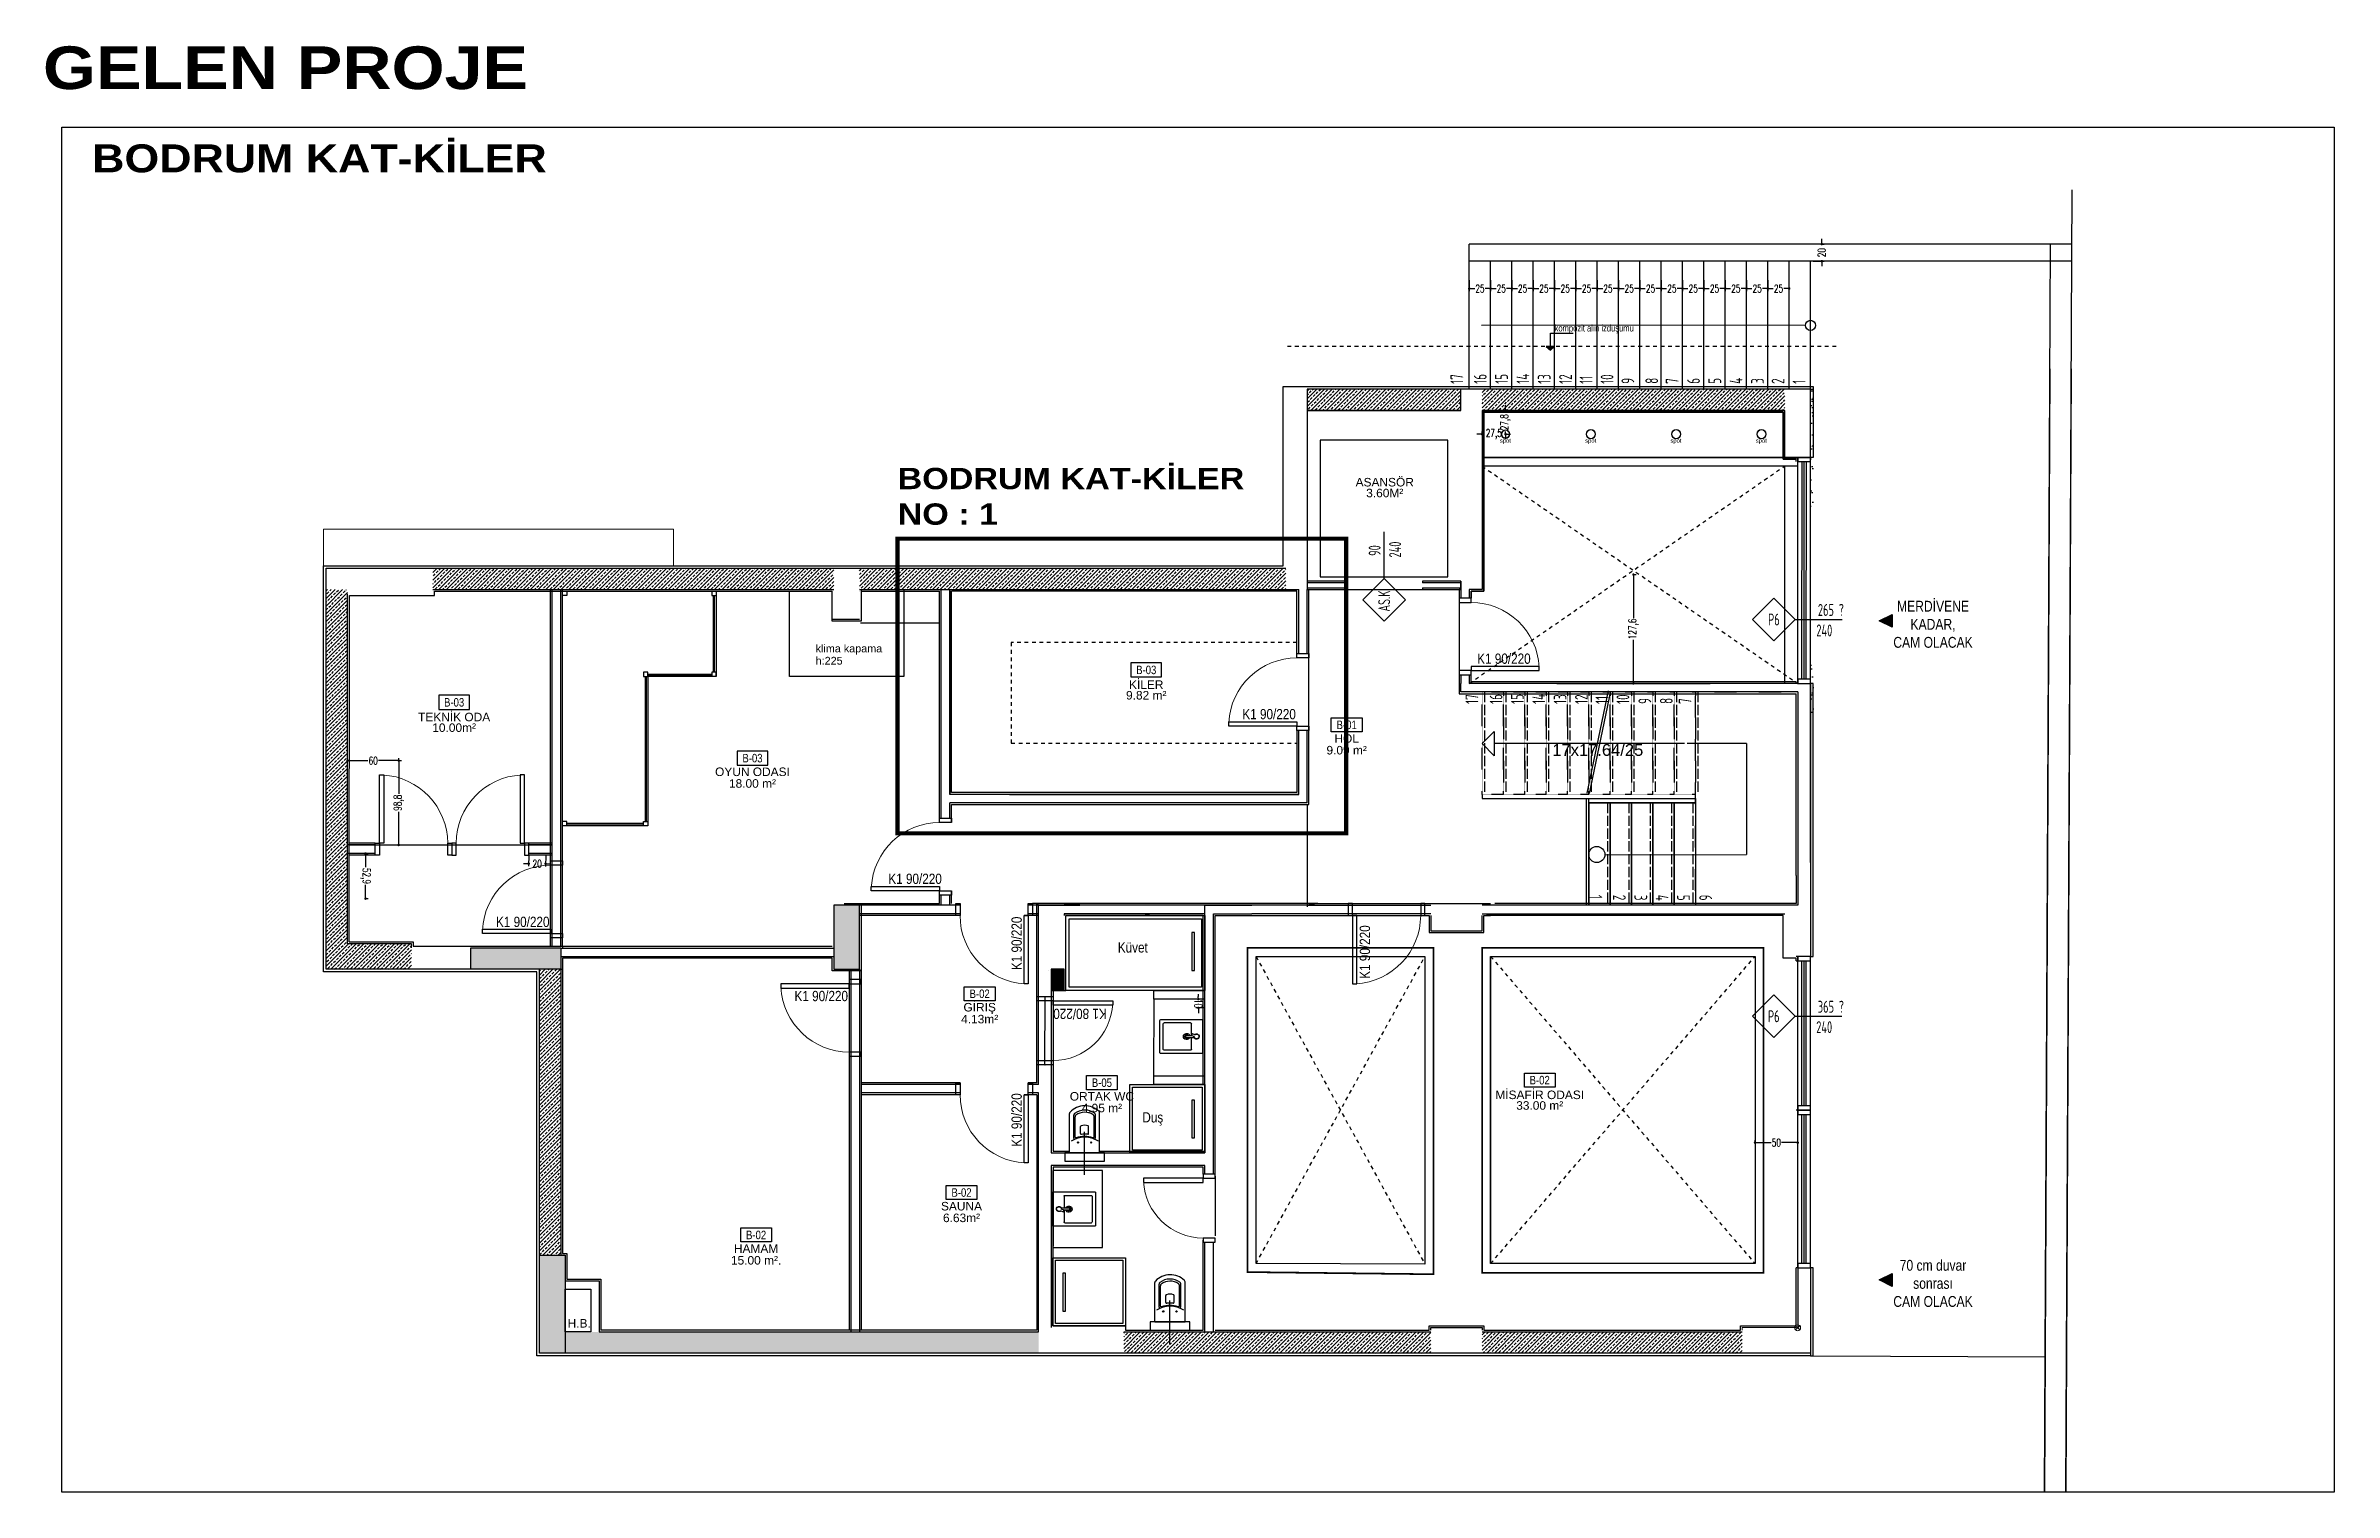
# Model space of a CAD drawing. Header units: millimetres. Extents: x 1064 to 14043, y 831 to 5538.
# Drawn here: x 2274 to 4957, y 3843 to 5538 of the extents above; entities that cross this region are included whole.
import ezdxf
from ezdxf.enums import TextEntityAlignment as Align

# ---------------------------------------------------------------- set-up
doc = ezdxf.new("R2010")
doc.units = ezdxf.units.MM
for name, pattern in [('( Hidden )', [0.375, 0.25, -0.125]), ('ACAD_ISO02W100', [15, 12, -3]), ('ACAD_ISO03W100', [30, 12, -18]), ('DASHED', [0.25, 0.125, -0.125]), ('LTYPE000', [0]), ('Tratteggio-1', [0.007874, 0.003937, -0.003937])]:
    doc.linetypes.add(name, pattern=pattern)
for name, color, linetype, lineweight in [('a bodrum duvarı_Kalem_No__2', 8, 'Continuous', 15), ('mobilya', 30, 'Continuous', 30), ('çerçeve', 40, 'Continuous', 40)]:
    doc.layers.add(name, color=color, linetype=linetype, lineweight=lineweight)
for name, color, linetype in [('clad', 30, 'Continuous'), ('dim_int', 183, 'Continuous'), ('elev3', 8, 'Continuous'), ('frame', 43, 'Continuous'), ('furn', 134, 'Continuous'), ('furn_wet', 152, 'Continuous'), ('glass', 1, 'Continuous'), ('hatch_conc', 223, 'Continuous'), ('hatch_floor', 197, 'Continuous'), ('IŞIK', 2, 'Continuous'), ('mat_mortar', 145, 'Continuous'), ('Railing', 93, 'Continuous'), ('Stair', 3, 'Continuous'), ('Str_conc', 6, 'Continuous'), ('symbol', 8, 'Continuous'), ('symbol_no', 12, 'Continuous'), ('text', 7, 'LTYPE000'), ('text_room', 12, 'Continuous'), ('wall', 4, 'Continuous')]:
    doc.layers.add(name, color=color, linetype=linetype)
doc.layers.add('ölçü -dış', color=7, linetype='Continuous', lineweight=25, true_color=0x605db1)
doc.styles.add('ARIAL', font='arial.ttf')
doc.styles.add('dim', font='simplex.shx', dxfattribs={"width": 0.7})
doc.styles.add('mekan', font='arial.ttf', dxfattribs={"width": 0.8, "height": 0.25})
doc.styles.get("Standard").update_dxf_attribs({"font": 'arial.ttf'})
doc.styles.add('T100', font='ARIALN.TTF', dxfattribs={"height": 24})
doc.styles.add('text1', font='arial.ttf')
doc.styles.add('text2', font='arial.ttf', dxfattribs={"width": 0.8})
doc.styles.add('text3', font='geniso.shx', dxfattribs={"width": 0.7})
doc.dimstyles.new('1_50', dxfattribs={"dimtxt": 9, "dimasz": 3, "dimexe": 3, "dimexo": 0, "dimgap": 1, "dimtad": 0, "dimdec": 1, "dimzin": 11, "dimtxsty": 'dim', "dimblk": 'DOT', "dimcen": 1.5, "dimdle": 1.25, "dimclrt": 2, "dimadec": 0, "dimazin": 0, "dimtfac": 1.25, "dimtdec": 1, "dimtix": 1, "dimtofl": 0, "dimtmove": 1, "dimatfit": 3, "dimldrblk": 'DOT', "dimfxl": 10, "dimfxlon": 1, "dimtolj": 1, "dimtzin": 0, "dimarcsym": 0})
doc.dimstyles.get("Standard").update_dxf_attribs({"dimtxt": 0.18, "dimasz": 0.18, "dimexe": 0.18, "dimexo": 0.0625, "dimgap": 0.09, "dimtad": 0, "dimtih": 1, "dimtoh": 1, "dimdec": 4, "dimzin": 0, "dimdsep": 46, "dimtxsty": 'Standard', "dimcen": 0.09, "dimadec": 0, "dimazin": 0, "dimtfac": 1, "dimtdec": 4, "dimtofl": 0, "dimtmove": 0, "dimatfit": 3, "dimfxl": 1, "dimtolj": 1, "dimtzin": 0, "dimarcsym": 0})
pattern_1 = [(45, (-633445.4495, -4496314.152), (-4.4901280605, 4.4901280605), []), (45, (-633440.9594, -4496314.152), (-4.4901280605, 4.4901280605), [3.175, -1.5875])]

msp = doc.modelspace()

# ---------------------------------------------------------------- texts
at = {"color": 1, "insert": (3272.66405, 5043.25706), "char_height": 25, "attachment_point": 1}
msp.add_mtext('{\\fArial Black|b1|i0|c162|p34;BODRUM KAT-KİLER\\PNO : 1 }', dxfattribs=at)
at = {"color": 251, "true_color": 0x636466, "style": 'text1'}
for tag, text, p in [('ASANSÖR', '', (3843.73417, 5027.45012)), ('3.60M²', 'm²', (3843.73417, 5013.75012)), ('H.B.', '', (2899.43268, 4040.63729))]:
    msp.add_attdef(tag, text=text, height=10, dxfattribs=at).set_placement(p, align=Align.MIDDLE)
at = {"layer": 'mobilya', "color": 251, "true_color": 0x636466}
for s, height, p in [('spot', 4.922708, (3978.6442, 5072.68043)), ('spot', 4.922708, (4078.6442, 5072.68043)), ('spot', 4.922708, (4178.6442, 5072.68043)), ('spot', 4.922708, (4278.6442, 5072.68043)), ('klima kapama ', 9.0631879, (3176.54157, 4827.01609)), ('h:225', 9.063188, (3176.54157, 4812.67665))]:
    msp.add_text(s, height=height, dxfattribs=at).set_placement(p)
at = {"layer": 'Stair', "color": 251, "true_color": 0x636466, "style": 'text3', "width": 0.7}
for s, rotation, p in [('17', 90, (3935.77428, 5141.7225)), ('16', 90, (3963.16224, 5141.7225)), ('15', 90, (3988.16224, 5141.73783)), ('14', 90, (4013.16224, 5141.73783)), ('13', 90, (4038.16224, 5141.7225)), ('12', 90, (4063.16224, 5141.7225)), ('10', 90, (4111.87726, 5141.7225)), ('11', 90, (4087.26346, 5141.7225)), ('9', 90, (4136.25453, 5141.7225)), ('8', 90, (4164.25453, 5141.7225)), ('7', 90, (4188.16224, 5141.7225)), ('6', 90, (4213.16224, 5141.73783)), ('5', 90, (4238.16224, 5141.73783)), ('4', 90, (4263.16224, 5141.7225)), ('3', 90, (4288.16224, 5141.7225)), ('2', 90, (4312.26346, 5141.7225)), ('1', 90, (4336.87726, 5141.7225)), ('17', 90, (3953.41403, 4766.54814)), ('16', 90, (3981.77283, 4766.54814)), ('15', 90, (4006.77283, 4766.56347)), ('14', 90, (4031.77283, 4766.56347)), ('13', 90, (4056.77283, 4766.54814)), ('12', 90, (4081.77283, 4766.54814)), ('10', 90, (4130.48785, 4766.54814)), ('11', 90, (4105.87405, 4766.54814)), ('9', 90, (4156.12721, 4766.54814)), ('8', 90, (4181.254, 4766.54814)), ('7', 90, (4203.3037, 4766.54814)), ('1', 270, (4083.7221, 4542.8252)), ('2', 270, (4111.33112, 4542.8252)), ('3', 270, (4136.33112, 4542.8252)), ('4', 270, (4161.33112, 4542.83721)), ('5', 270, (4186.33112, 4542.83741)), ('6', 270, (4212.46579, 4542.83741))]:
    msp.add_text(s, height=15, rotation=rotation, dxfattribs=at).set_placement(p)
at = {"layer": 'Stair', "color": 251, "ltscale": 5, "true_color": 0x636466, "style": 'ARIAL'}
msp.add_text('17x17.64/25', height=13.8667325, rotation=359.97588657, dxfattribs=at).set_placement((4040.13925, 4705.68977, 5027.67222))
at = {"layer": 'symbol_no', "color": 251, "true_color": 0x636466, "char_height": 12, "width": 1678.7970285, "attachment_point": 1, "style": 'T100'}
for s, insert in [('K{\\fArial Narrow|b0|i0|c162|p34;1} {\\fArial Narrow|b0|i0|c162|p34;90/}220', (3952.11083, 4825.6084, 0.00074)), ('K{\\fArial Narrow|b0|i0|c162|p34;1} {\\fArial Narrow|b0|i0|c162|p34;90/}220', (3261.83005, 4567.63147, 0.00074)), ('K{\\fArial Narrow|b0|i0|c162|p34;1} {\\fArial Narrow|b0|i0|c162|p34;90/}220', (2801.89722, 4517.13254, 0.00074)), ('Küvet', (3530.7843, 4487.20102)), ('K{\\fArial Narrow|b0|i0|c162|p34;1} {\\fArial Narrow|b0|i0|c162|p34;90/}220', (3151.83006, 4430.2294, 0.00074)), ('Duş', (3559.58871, 4288.04787))]:
    msp.add_mtext(s, dxfattribs=dict(at, insert=insert))
at = {"layer": 'symbol_no', "color": 32, "true_color": 0xcd6928, "insert": (3676.82882, 4760.59741, 0.00074), "char_height": 12, "width": 1678.7970285, "attachment_point": 1, "style": 'T100'}
msp.add_mtext('K{\\fArial Narrow|b0|i0|c162|p34;1} {\\fArial Narrow|b0|i0|c162|p34;90/}220', dxfattribs=at)
at = {"layer": 'symbol_no', "color": 251, "true_color": 0x636466, "char_height": 12, "width": 1678.7970285, "attachment_point": 1, "style": 'T100'}
for s, insert, rotation in [('K{\\fArial Narrow|b0|i0|c162|p34;1} {\\fArial Narrow|b0|i0|c162|p34;90/}220', (3406.199, 4454.58644, 0.00074), 90), ('K{\\fArial Narrow|b0|i0|c162|p34;1} {\\fArial Narrow|b0|i0|c162|p34;90/}220', (3814.43942, 4444.44657, 0.00074), 90), ('K{\\fArial Narrow|b0|i0|c162|p34;1} {\\fArial Narrow|b0|i0|c162|p34;80/}220', (3517.8071, 4397.29564, 0.00074), 180), ('K{\\fArial Narrow|b0|i0|c162|p34;1} {\\fArial Narrow|b0|i0|c162|p34;90/}220', (3406.19936, 4247.58987, 0.00074), 90)]:
    msp.add_mtext(s, dxfattribs=dict(at, insert=insert, rotation=rotation))
at = {"layer": 'text', "color": 251, "true_color": 0x636466, "char_height": 12.7008, "width": 111.8956162, "attachment_point": 9, "rotation": 0.00009562, "style": 'mekan'}
for s, insert in [('\\pxqc;{\\fArial Tur|b0|i0|c162|p34;MERDİVENE \\PKADAR,\\PCAM OLACAK}', (4542.39261, 4832.2003, 0.00108)), ('\\pxqc;70 cm duvar sonras{\\fArial|b0|i0|c0|p0;ı\\fArial Tur|b0|i0|c162|p34;\\PCAM OLACAK}', (4542.39261, 4059.72091, 0.00108))]:
    msp.add_mtext(s, dxfattribs=dict(at, insert=insert))
at = {"layer": 'çerçeve', "color": 0, "lineweight": 25, "transparency": 33554687, "attachment_point": 3}
for s, insert, char_height in [('{\\fArial Black|b1|i0|c162|p34;GELEN PROJE}', (2839.41697, 5537.17053), 50), ('{\\fArial Black|b1|i0|c162|p34;BODRUM KAT-KİLER}', (2861.34835, 5422.3705), 32.7868852)]:
    msp.add_mtext(s, dxfattribs=dict(at, insert=insert, char_height=char_height))

# ---------------------------------------------------------------- blocks, each defined once
blk = doc.blocks.new('*U747')
for points in [[(-0.05, 0), (0, 0), (0, 0.14), (-0.05, 0.14), (-0.05, 0)], [(0, -0.7), (0.05, -0.7), (0.05, 0), (0, 0), (0, -0.7)], [(0.7, 0), (0.75, 0), (0.75, 0.14), (0.7, 0.14), (0.7, 0)]]:
    blk.add_lwpolyline(points)
at = {"lineweight": 9}
blk.add_arc((-0.002, 0.001), 0.702, 272.9928, 359.9448, dxfattribs=at)
blk = doc.blocks.new('mahal')
blk.add_lwpolyline([(-36, 0), (36, 0), (36, -33), (-36, -33)], close=True)
at = {"color": 7, "style": 'text1'}
for tag, p in [('MAHAL', (0, -48.5)), ('M²', (0, -75.9))]:
    blk.add_attdef(tag, text='', height=20, dxfattribs=at).set_placement(p, align=Align.MIDDLE)
at = {"color": 7, "style": 'text2', "width": 0.8}
blk.add_attdef('10000', text='', height=20, dxfattribs=at).set_placement((0, -16.5), align=Align.MIDDLE)
blk = doc.blocks.new('kap-penno_02')
blk.add_line((0, 0), (-55, 0))
blk.add_lwpolyline([(0, 0), (25, 25), (50, 0), (25, -25)], close=True)
at = {"color": 7, "style": 'text3', "width": 0.7}
for tag, p in [('100', (-50, 0)), ('220', (-50, -24))]:
    blk.add_attdef(tag, text='', height=14, dxfattribs=at).set_placement(p, align=Align.BOTTOM_LEFT)
blk.add_attdef('K00', text='', height=14, dxfattribs=at).set_placement((25, 0), align=Align.MIDDLE_CENTER)
blk = doc.blocks.new('*U748')
for points in [[(-0.8, 0), (-0.85, 0), (-0.85, 0.14), (-0.8, 0.14), (-0.8, 0)], [(0, -0.8), (-0.05, -0.8), (-0.05, 0), (0, 0), (0, -0.8)], [(0.05, 0), (0, 0), (0, 0.14), (0.05, 0.14), (0.05, 0)]]:
    blk.add_lwpolyline(points)
at = {"lineweight": 9}
blk.add_arc((0.002, 0.001), 0.802, 180.0552, 267.0072, dxfattribs=at)
blk = doc.blocks.new('klozetgömme 2')
for p, q in [((-0.174, 0), (-0.174, 0.459)), ((-0.124, 0.169), (-0.124, 0.439)), ((-0.109, 0.183), (-0.109, 0.42)), ((-0.045, 0.226), (-0.045, 0.307)), ((0.051, 0.227), (0.051, 0.307)), ((0.115, 0.185), (0.115, 0.424)), ((0.13, 0.174), (0.13, 0.443)), ((0.18, 0), (0.18, 0.465)), ((0.18, 0), (0.18, 0.459))]:
    blk.add_line(p, q)
at = {"linetype": 'Continuous'}
blk.add_line((-0.174, 0), (0.18, 0), dxfattribs=at)
at = {"linetype": 'ACAD_ISO03W100', "ltscale": 0.2}
blk.add_lwpolyline([(0.003, -0.26), (0.003, 0.247)], dxfattribs=at)
at = {"linetype": 'ACAD_ISO03W100', "ltscale": 0.05}
blk.add_lwpolyline([(-0.229, -0.1), (0.235, -0.1), (0.235, 0), (-0.229, 0)], close=True, dxfattribs=at)
for centre in [(-0.075, 0.12), (0.08, 0.12)]:
    blk.add_circle(centre, 0.0075)
for centre, radius, start, end in [((0.006, 0.31), 0.24, 46.0264, 136.1828), ((-0.149, 0.459), 0.025, 136.1828, 180.0003), ((-0.099, 0.439), 0.025, 128.17, 180), ((0.006, 0.305), 0.195, 54.2978, 128.1701), ((-0.084, 0.42), 0.025, 126.8984, 180), ((0.006, 0.3), 0.175, 55.8485, 126.8984), ((-0.035, 0.307), 0.01, 109.294, 180.0177), ((0.003, 0.198), 0.125, 70.706, 109.294), ((0.041, 0.307), 0.01, 359.9823, 70.706), ((0.09, 0.424), 0.025, 359.9823, 55.8485), ((0.105, 0.443), 0.025, 359.9852, 54.2978), ((0.155, 0.465), 0.025, 359.9997, 46.0264), ((0.006, -0.118), 0.3, 57.769, 122.231), ((-0.113, 0.169), 0.0111, 182.9663, 285.803), ((-0.099, 0.183), 0.01, 180.0001, 234.5831), ((-0.099, 0.183), 0.01, 234.5831, 289.1663), ((0.006, -0.119), 0.31, 71.9671, 109.1663), ((-0.035, 0.226), 0.01, 180.0177, 277.3564), ((0.006, -0.092), 0.31, 83.7256, 97.3564), ((0.041, 0.227), 0.01, 263.7256, 359.9823), ((0.105, 0.185), 0.01, 251.9671, 359.9823), ((0.117, 0.174), 0.0129, 248.1533, 357.9053)]:
    blk.add_arc(centre, radius, start, end)
blk = doc.blocks.new('lav1')
for p, q in [((0, 0.49), (0, 0)), ((0.39, 0.5), (0.01, 0.5)), ((0.04, 0.14), (0.04, 0.45)), ((0.35, 0.46), (0.05, 0.46)), ((0.36, 0.14), (0.36, 0.45)), ((0.4, 0), (0.4, 0.49)), ((0, 0), (0.4, 0)), ((0.179, 0.13), (0.05, 0.13)), ((0.19, 0.13), (0.186, 0.13)), ((0.35, 0.13), (0.21, 0.13))]:
    blk.add_line(p, q)
at = {"linetype": 'ByBlock'}
for p, q in [((0.166, 0.125), (0.185, 0.133)), ((0.181, 0.09), (0.166, 0.125)), ((0.167, 0.123), (0.186, 0.131)), ((0.185, 0.133), (0.2, 0.097)), ((0.19, 0.199), (0.21, 0.199)), ((0.19, 0.121), (0.19, 0.199)), ((0.21, 0.199), (0.21, 0.099))]:
    blk.add_line(p, q, dxfattribs=at)
for centre, radius, start, end in [((0.01, 0.49), 0.01, 90, 180), ((0.05, 0.45), 0.01, 90, 180), ((0.35, 0.45), 0.01, 0, 90), ((0.39, 0.49), 0.01, 0, 90), ((0.05, 0.14), 0.01, 180, 270), ((0.199, 0.187), 0.037, 287.1814, 255.8098), ((0.199, 0.187), 0.023, 298.3728, 246.774), ((0.35, 0.14), 0.01, 270, 0)]:
    blk.add_arc(centre, radius, start, end)
for radius, start, end in [(0.0308, 131.8589, 93.1411), (0.027, 134.3724, 90.6276)]:
    blk.add_arc((0.2, 0.07), radius, start, end, dxfattribs=at)
blk = doc.blocks.new('*U749')
for points in [[(-0.7, 0), (-0.75, 0), (-0.75, 0.19), (-0.7, 0.19), (-0.7, 0)], [(0, -0.7), (-0.05, -0.7), (-0.05, 0), (0, 0), (0, -0.7)], [(0.05, 0), (0, 0), (0, 0.19), (0.05, 0.19), (0.05, 0)]]:
    blk.add_lwpolyline(points)
at = {"lineweight": 9}
blk.add_arc((0.002, 0.001), 0.702, 180.0552, 267.0072, dxfattribs=at)
blk = doc.blocks.new('*U750')
for points in [[(-0.8, 0), (-0.85, 0), (-0.85, 0.14), (-0.8, 0.14), (-0.8, 0)], [(0, -0.8), (-0.05, -0.8), (-0.05, 0), (0, 0), (0, -0.8)], [(0.05, 0), (0, 0), (0, 0.14), (0.05, 0.14), (0.05, 0)]]:
    blk.add_lwpolyline(points)
at = {"lineweight": 9}
blk.add_arc((0.002, 0.001), 0.802, 180.0552, 267.0072, dxfattribs=at)
blk = doc.blocks.new('*U744')
for points in [[(-0.05, 0), (0, 0), (0, 0.14), (-0.05, 0.14), (-0.05, 0)], [(0, -0.8), (0.05, -0.8), (0.05, 0), (0, 0), (0, -0.8)], [(0.8, 0), (0.85, 0), (0.85, 0.14), (0.8, 0.14), (0.8, 0)]]:
    blk.add_lwpolyline(points)
at = {"lineweight": 9}
blk.add_arc((-0.002, 0.001), 0.802, 272.9928, 359.9448, dxfattribs=at)
blk = doc.blocks.new('*U746')
blk.add_hatch(color=256).paths.add_polyline_path([(-12.5, 11), (0, 0), (12.5, 11)])
blk.add_lwpolyline([(0, 0), (12.5, 11), (-12.5, 11)], close=True)
blk.add_lwpolyline([(0, 11), (0, 50), (67.5, 50)])
at = {"style": 'text2', "width": 0.8}
blk.add_attdef('KABAKOT', (12.5, 55), '', height=20, dxfattribs=at)
blk = doc.blocks.new('HUE')
at = {"layer": 'mobilya', "color": 2, "lineweight": 20}
for p, q in [((1377.2, 1066.5), (1374.8, 1068.8)), ((1377.2, 1068.8), (1374.8, 1066.5))]:
    blk.add_line(p, q, dxfattribs=at)
blk.add_circle((1376, 1067.7), 1.66, dxfattribs=at)
blk = doc.blocks.new('*D801')
at = {"color": 0, "lineweight": -2, "transparency": 16777216}
for p, q in [((3445.3, 4423.4), (3445.3, 4383.8)), ((3445.4, 4423.6), (3445.5, 4423.6)), ((3445.3, 4343.8), (3445.3, 4383.4)), ((3445.4, 4343.6), (3445.5, 4343.6))]:
    blk.add_line(p, q, dxfattribs=at)
at = {"color": 0, "transparency": 16777216}
for points in [[(3445.4, 4423.4), (3445.3, 4423.4), (3445.3, 4423.6)], [(3445.4, 4343.8), (3445.3, 4343.8), (3445.3, 4343.6)]]:
    blk.add_solid(points, dxfattribs=at)
at = {"layer": 'Defpoints', "color": 0, "transparency": 16777216}
for p in [(3445.3, 4423.6), (3445.3, 4343.6), (3445.3, 4343.6)]:
    blk.add_point(p, dxfattribs=at)
at = {"color": 0, "transparency": 16777216, "insert": (3445.3, 4383.6), "char_height": 0.18, "attachment_point": 5}
blk.add_mtext('\\A1;80.0000', dxfattribs=at)
blk = doc.blocks.new('_Dot')
at = {"color": 0, "linetype": 'ByBlock', "lineweight": -2}
blk.add_line((-0.5, 0), (-1, 0), dxfattribs=at)
at = {"color": 0, "linetype": 'ByBlock', "const_width": 0.5}
blk.add_lwpolyline([(-0.25, 0, 1), (0.25, 0, 1)], format="xyb", close=True, dxfattribs=at)
blk = doc.blocks.new('*D802')
at = {"layer": 'Defpoints', "color": 0, "transparency": 16777216}
for p in [(3625.3, 4410.3), (3632.8, 4420.6), (3632.9, 4410.4)]:
    blk.add_point(p, dxfattribs=at)
at = {"layer": 'ölçü -dış', "color": 0, "lineweight": -2, "transparency": 16777216}
for p, q in [((3625.2, 4423.5), (3625.2, 4426.5)), ((3632.8, 4420.6), (3622.2, 4420.5)), ((3632.9, 4410.4), (3622.3, 4410.3)), ((3625.3, 4407.3), (3625.4, 4404.3))]:
    blk.add_line(p, q, dxfattribs=at)
at = {"layer": 'ölçü -dış', "color": 0, "lineweight": -2, "transparency": 16777216, "xscale": 3, "yscale": 3, "zscale": 3}
for p, rotation in [((3625.2, 4420.5), 270.5266505581826), ((3625.3, 4410.3), 90.52665055818261)]:
    blk.add_blockref('_Dot', p, dxfattribs=dict(at, rotation=rotation))
at = {"layer": 'ölçü -dış', "color": 2, "transparency": 16777216, "insert": (3625.3, 4415.4), "char_height": 9, "attachment_point": 5, "rotation": 270.5267, "style": 'dim'}
blk.add_mtext('\\A1;10', dxfattribs=at)
blk = doc.blocks.new('*D803')
at = {"layer": 'Defpoints', "color": 0, "transparency": 16777216}
for p in [(2840.2, 4591.3), (2860.1, 4591.1), (2860, 4579.2)]:
    blk.add_point(p, dxfattribs=at)
at = {"layer": 'ölçü -dış', "color": 0, "lineweight": -2, "transparency": 16777216}
for p, q in [((2840.2, 4589.3), (2840.1, 4576.3)), ((2860.1, 4589.2), (2860, 4576.2)), ((2837.2, 4579.3), (2834.2, 4579.3)), ((2863, 4579.2), (2866, 4579.1))]:
    blk.add_line(p, q, dxfattribs=at)
at = {"layer": 'ölçü -dış', "color": 0, "lineweight": -2, "transparency": 16777216, "xscale": 3, "yscale": 3, "zscale": 3}
for p, rotation in [((2840.2, 4579.3), 359.6275399049416), ((2860, 4579.2), 179.6275399049416)]:
    blk.add_blockref('_Dot', p, dxfattribs=dict(at, rotation=rotation))
at = {"layer": 'ölçü -dış', "color": 2, "transparency": 16777216, "insert": (2850.1, 4579.2), "char_height": 9, "attachment_point": 5, "rotation": 359.6275, "style": 'dim'}
blk.add_mtext('\\A1;20', dxfattribs=at)
blk = doc.blocks.new('*D778')
at = {"layer": 'Defpoints', "color": 0, "transparency": 16777216}
for p in [(4277.8, 4252.4), (4277.8, 4252.4), (4327.8, 4252.4)]:
    blk.add_point(p, dxfattribs=at)
at = {"layer": 'ölçü -dış', "color": 0, "lineweight": -2, "transparency": 16777216}
for p, q in [((4277.8, 4252.4), (4277.8, 4255.4)), ((4280.8, 4252.4), (4296.7, 4252.4)), ((4324.8, 4252.4), (4308.9, 4252.4)), ((4327.8, 4252.4), (4327.8, 4255.4))]:
    blk.add_line(p, q, dxfattribs=at)
at = {"layer": 'ölçü -dış', "color": 0, "lineweight": -2, "transparency": 16777216, "xscale": 3, "yscale": 3, "zscale": 3, "rotation": 180}
blk.add_blockref('_Dot', (4277.8, 4252.4), dxfattribs=at)
at = {"layer": 'ölçü -dış', "color": 0, "lineweight": -2, "transparency": 16777216, "xscale": 3, "yscale": 3, "zscale": 3}
blk.add_blockref('_Dot', (4327.8, 4252.4), dxfattribs=at)
at = {"layer": 'ölçü -dış', "color": 2, "transparency": 16777216, "insert": (4302.8, 4252.4), "char_height": 9, "attachment_point": 5, "style": 'dim'}
blk.add_mtext('\\A1;50', dxfattribs=at)
blk = doc.blocks.new('*D798')
at = {"layer": 'Defpoints', "color": 0, "transparency": 16777216}
for p in [(3957.8, 5082.8), (3957.8, 5082.8), (3985.3, 5082.8)]:
    blk.add_point(p, dxfattribs=at)
at = {"layer": 'ölçü -dış', "color": 0, "lineweight": -2, "transparency": 16777216}
for p, q in [((3954.8, 5082.8), (3951.8, 5082.8)), ((3957.8, 5082.8), (3957.8, 5085.8)), ((3985.3, 5082.8), (3985.3, 5085.8)), ((3988.3, 5082.8), (3991.3, 5082.8))]:
    blk.add_line(p, q, dxfattribs=at)
at = {"layer": 'ölçü -dış', "color": 0, "lineweight": -2, "transparency": 16777216, "xscale": 3, "yscale": 3, "zscale": 3}
for p, rotation in [((3957.8, 5082.8), 359.9999999979239), ((3985.3, 5082.8), 179.999999997924)]:
    blk.add_blockref('_Dot', p, dxfattribs=dict(at, rotation=rotation))
at = {"layer": 'ölçü -dış', "color": 2, "transparency": 16777216, "insert": (3971.6, 5082.8), "char_height": 9, "attachment_point": 5, "rotation": 360, "style": 'dim'}
blk.add_mtext('\\A1;27,5', dxfattribs=at)
blk = doc.blocks.new('*D779')
at = {"layer": 'Defpoints', "color": 0, "transparency": 16777216}
for p in [(3985.3, 5110.6), (3985.3, 5110.6), (3985.3, 5082.8)]:
    blk.add_point(p, dxfattribs=at)
at = {"layer": 'ölçü -dış', "color": 0, "lineweight": -2, "transparency": 16777216}
for p, q in [((3985.3, 5113.6), (3985.3, 5116.6)), ((3985.3, 5110.6), (3988.3, 5110.6)), ((3985.3, 5082.8), (3988.3, 5082.8)), ((3985.3, 5079.8), (3985.3, 5076.8))]:
    blk.add_line(p, q, dxfattribs=at)
at = {"layer": 'ölçü -dış', "color": 0, "lineweight": -2, "transparency": 16777216, "xscale": 3, "yscale": 3, "zscale": 3}
for p, rotation in [((3985.3, 5110.6), 270), ((3985.3, 5082.8), 90)]:
    blk.add_blockref('_Dot', p, dxfattribs=dict(at, rotation=rotation))
at = {"layer": 'ölçü -dış', "color": 2, "transparency": 16777216, "insert": (3985.3, 5096.7), "char_height": 9, "attachment_point": 5, "rotation": 90, "style": 'dim'}
blk.add_mtext('\\A1;27,8', dxfattribs=at)
blk = doc.blocks.new('*D780')
at = {"layer": 'Defpoints', "color": 0, "transparency": 16777216}
for p in [(2627.8, 4700.1), (2627.8, 4700.1), (2687.9, 4700.1)]:
    blk.add_point(p, dxfattribs=at)
at = {"layer": 'ölçü -dış', "color": 0, "lineweight": -2, "transparency": 16777216}
for p, q in [((2627.8, 4700.1), (2627.8, 4703.1)), ((2630.8, 4700.1), (2651.8, 4700.1)), ((2684.9, 4700.1), (2664, 4700.1)), ((2687.9, 4700.1), (2687.9, 4703.1))]:
    blk.add_line(p, q, dxfattribs=at)
at = {"layer": 'ölçü -dış', "color": 0, "lineweight": -2, "transparency": 16777216, "xscale": 3, "yscale": 3, "zscale": 3}
for p, rotation in [((2627.8, 4700.1), 180.0000717523849), ((2687.9, 4700.1), 7.1752384913637e-05)]:
    blk.add_blockref('_Dot', p, dxfattribs=dict(at, rotation=rotation))
at = {"layer": 'ölçü -dış', "color": 2, "transparency": 16777216, "insert": (2657.9, 4700.1), "char_height": 9, "attachment_point": 5, "rotation": 0.0001, "style": 'dim'}
blk.add_mtext('\\A1;60', dxfattribs=at)
blk = doc.blocks.new('*D781')
at = {"layer": 'Defpoints', "color": 0, "transparency": 16777216}
for p in [(2687.9, 4700.1), (2687.8, 4601.3), (2687.8, 4601.3)]:
    blk.add_point(p, dxfattribs=at)
at = {"layer": 'ölçü -dış', "color": 0, "lineweight": -2, "transparency": 16777216}
for p, q in [((2687.9, 4700.1), (2690.9, 4700.1)), ((2687.9, 4697.1), (2687.9, 4661.3)), ((2687.8, 4604.3), (2687.9, 4640.1)), ((2687.8, 4601.3), (2690.8, 4601.3))]:
    blk.add_line(p, q, dxfattribs=at)
at = {"layer": 'ölçü -dış', "color": 0, "lineweight": -2, "transparency": 16777216, "xscale": 3, "yscale": 3, "zscale": 3}
for p, rotation in [((2687.9, 4700.1), 89.97886989147742), ((2687.8, 4601.3), 269.9788698914775)]:
    blk.add_blockref('_Dot', p, dxfattribs=dict(at, rotation=rotation))
at = {"layer": 'ölçü -dış', "color": 2, "transparency": 16777216, "insert": (2687.9, 4650.7), "char_height": 9, "attachment_point": 5, "rotation": 89.9789, "style": 'dim'}
blk.add_mtext('\\A1;98,8', dxfattribs=at)
blk = doc.blocks.new('*D799')
at = {"layer": 'Defpoints', "color": 0, "transparency": 16777216}
for p in [(2648.9, 4591.3), (2648.9, 4538.4), (2648.9, 4538.4)]:
    blk.add_point(p, dxfattribs=at)
at = {"layer": 'ölçü -dış', "color": 0, "lineweight": -2, "transparency": 16777216}
for p, q in [((2648.9, 4591.3), (2651.9, 4591.3)), ((2648.9, 4588.3), (2648.9, 4575.3)), ((2648.9, 4541.4), (2648.9, 4554.4)), ((2648.9, 4538.4), (2651.9, 4538.4))]:
    blk.add_line(p, q, dxfattribs=at)
at = {"layer": 'ölçü -dış', "color": 0, "lineweight": -2, "transparency": 16777216, "xscale": 3, "yscale": 3, "zscale": 3}
for p, rotation in [((2648.9, 4591.3), 90.00007199221223), ((2648.9, 4538.4), 270.0000719922122)]:
    blk.add_blockref('_Dot', p, dxfattribs=dict(at, rotation=rotation))
at = {"layer": 'ölçü -dış', "color": 2, "transparency": 16777216, "insert": (2648.9, 4564.9), "char_height": 9, "attachment_point": 5, "rotation": 270.0001, "style": 'dim'}
blk.add_mtext('\\A1;52,9', dxfattribs=at)
blk = doc.blocks.new('*D800')
at = {"layer": 'Defpoints', "color": 0, "transparency": 16777216}
for p in [(4135.2, 4918.1), (4135.2, 4790.6), (4135.3, 4790.6)]:
    blk.add_point(p, dxfattribs=at)
at = {"layer": 'ölçü -dış', "color": 0, "lineweight": -2, "transparency": 16777216}
for p, q in [((4135.2, 4918.1), (4138.3, 4918.1)), ((4135.3, 4915.1), (4135.3, 4867.2)), ((4135.3, 4793.6), (4135.3, 4841.5)), ((4135.2, 4790.6), (4138.3, 4790.6))]:
    blk.add_line(p, q, dxfattribs=at)
at = {"layer": 'ölçü -dış', "color": 0, "lineweight": -2, "transparency": 16777216, "xscale": 3, "yscale": 3, "zscale": 3}
for p, rotation in [((4135.3, 4918.1), 90), ((4135.3, 4790.6), 270)]:
    blk.add_blockref('_Dot', p, dxfattribs=dict(at, rotation=rotation))
at = {"layer": 'ölçü -dış', "color": 2, "transparency": 16777216, "insert": (4135.3, 4854.4), "char_height": 9, "attachment_point": 5, "rotation": 90, "style": 'dim'}
blk.add_mtext('\\A1;127,6', dxfattribs=at)
blk = doc.blocks.new('*D782')
at = {"layer": 'Defpoints', "color": 0, "transparency": 16777216}
for p in [(4292.8, 5285.5), (4292.8, 5253.4), (4317.8, 5253.4)]:
    blk.add_point(p, dxfattribs=at)
at = {"layer": 'dim_int', "color": 0, "lineweight": -2, "transparency": 16777216}
for p, q in [((4292.8, 5263.4), (4292.8, 5250.4)), ((4295.8, 5253.4), (4299.2, 5253.4)), ((4314.8, 5253.4), (4311.4, 5253.4)), ((4317.8, 5253.4), (4317.8, 5256.4))]:
    blk.add_line(p, q, dxfattribs=at)
at = {"layer": 'dim_int', "color": 0, "lineweight": -2, "transparency": 16777216, "xscale": 3, "yscale": 3, "zscale": 3, "rotation": 180}
blk.add_blockref('_Dot', (4292.8, 5253.4), dxfattribs=at)
at = {"layer": 'dim_int', "color": 0, "lineweight": -2, "transparency": 16777216, "xscale": 3, "yscale": 3, "zscale": 3}
blk.add_blockref('_Dot', (4317.8, 5253.4), dxfattribs=at)
at = {"layer": 'dim_int', "color": 2, "transparency": 16777216, "insert": (4305.3, 5253.4), "char_height": 9, "attachment_point": 5, "style": 'dim'}
blk.add_mtext('\\A1;25', dxfattribs=at)
blk = doc.blocks.new('*D783')
at = {"layer": 'Defpoints', "color": 0, "transparency": 16777216}
for p in [(4267.8, 5285.5), (4292.8, 5285.5), (4267.8, 5253.4)]:
    blk.add_point(p, dxfattribs=at)
at = {"layer": 'dim_int', "color": 0, "lineweight": -2, "transparency": 16777216}
for p, q in [((4267.8, 5263.4), (4267.8, 5250.4)), ((4292.8, 5263.4), (4292.8, 5250.4)), ((4270.8, 5253.4), (4274.2, 5253.4)), ((4289.8, 5253.4), (4286.4, 5253.4))]:
    blk.add_line(p, q, dxfattribs=at)
at = {"layer": 'dim_int', "color": 0, "lineweight": -2, "transparency": 16777216, "xscale": 3, "yscale": 3, "zscale": 3, "rotation": 180}
blk.add_blockref('_Dot', (4267.8, 5253.4), dxfattribs=at)
at = {"layer": 'dim_int', "color": 0, "lineweight": -2, "transparency": 16777216, "xscale": 3, "yscale": 3, "zscale": 3}
blk.add_blockref('_Dot', (4292.8, 5253.4), dxfattribs=at)
at = {"layer": 'dim_int', "color": 2, "transparency": 16777216, "insert": (4280.3, 5253.4), "char_height": 9, "attachment_point": 5, "style": 'dim'}
blk.add_mtext('\\A1;25', dxfattribs=at)
blk = doc.blocks.new('*D784')
at = {"layer": 'Defpoints', "color": 0, "transparency": 16777216}
for p in [(4242.8, 5285.5), (4267.8, 5285.5), (4242.8, 5253.4)]:
    blk.add_point(p, dxfattribs=at)
at = {"layer": 'dim_int', "color": 0, "lineweight": -2, "transparency": 16777216}
for p, q in [((4242.8, 5263.4), (4242.8, 5250.4)), ((4267.8, 5263.4), (4267.8, 5250.4)), ((4245.8, 5253.4), (4249.2, 5253.4)), ((4264.8, 5253.4), (4261.4, 5253.4))]:
    blk.add_line(p, q, dxfattribs=at)
at = {"layer": 'dim_int', "color": 0, "lineweight": -2, "transparency": 16777216, "xscale": 3, "yscale": 3, "zscale": 3, "rotation": 180}
blk.add_blockref('_Dot', (4242.8, 5253.4), dxfattribs=at)
at = {"layer": 'dim_int', "color": 0, "lineweight": -2, "transparency": 16777216, "xscale": 3, "yscale": 3, "zscale": 3}
blk.add_blockref('_Dot', (4267.8, 5253.4), dxfattribs=at)
at = {"layer": 'dim_int', "color": 2, "transparency": 16777216, "insert": (4255.3, 5253.4), "char_height": 9, "attachment_point": 5, "style": 'dim'}
blk.add_mtext('\\A1;25', dxfattribs=at)
blk = doc.blocks.new('*D785')
at = {"layer": 'Defpoints', "color": 0, "transparency": 16777216}
for p in [(4217.8, 5285.5), (4242.8, 5285.5), (4217.8, 5253.4)]:
    blk.add_point(p, dxfattribs=at)
at = {"layer": 'dim_int', "color": 0, "lineweight": -2, "transparency": 16777216}
for p, q in [((4217.8, 5263.4), (4217.8, 5250.4)), ((4242.8, 5263.4), (4242.8, 5250.4)), ((4220.8, 5253.4), (4224.2, 5253.4)), ((4239.8, 5253.4), (4236.4, 5253.4))]:
    blk.add_line(p, q, dxfattribs=at)
at = {"layer": 'dim_int', "color": 0, "lineweight": -2, "transparency": 16777216, "xscale": 3, "yscale": 3, "zscale": 3, "rotation": 180}
blk.add_blockref('_Dot', (4217.8, 5253.4), dxfattribs=at)
at = {"layer": 'dim_int', "color": 0, "lineweight": -2, "transparency": 16777216, "xscale": 3, "yscale": 3, "zscale": 3}
blk.add_blockref('_Dot', (4242.8, 5253.4), dxfattribs=at)
at = {"layer": 'dim_int', "color": 2, "transparency": 16777216, "insert": (4230.3, 5253.4), "char_height": 9, "attachment_point": 5, "style": 'dim'}
blk.add_mtext('\\A1;25', dxfattribs=at)
blk = doc.blocks.new('*D786')
at = {"layer": 'Defpoints', "color": 0, "transparency": 16777216}
for p in [(4192.8, 5285.5), (4217.8, 5285.5), (4192.8, 5253.4)]:
    blk.add_point(p, dxfattribs=at)
at = {"layer": 'dim_int', "color": 0, "lineweight": -2, "transparency": 16777216}
for p, q in [((4192.8, 5263.4), (4192.8, 5250.4)), ((4217.8, 5263.4), (4217.8, 5250.4)), ((4195.8, 5253.4), (4199.2, 5253.4)), ((4214.8, 5253.4), (4211.4, 5253.4))]:
    blk.add_line(p, q, dxfattribs=at)
at = {"layer": 'dim_int', "color": 0, "lineweight": -2, "transparency": 16777216, "xscale": 3, "yscale": 3, "zscale": 3, "rotation": 180}
blk.add_blockref('_Dot', (4192.8, 5253.4), dxfattribs=at)
at = {"layer": 'dim_int', "color": 0, "lineweight": -2, "transparency": 16777216, "xscale": 3, "yscale": 3, "zscale": 3}
blk.add_blockref('_Dot', (4217.8, 5253.4), dxfattribs=at)
at = {"layer": 'dim_int', "color": 2, "transparency": 16777216, "insert": (4205.3, 5253.4), "char_height": 9, "attachment_point": 5, "style": 'dim'}
blk.add_mtext('\\A1;25', dxfattribs=at)
blk = doc.blocks.new('*D787')
at = {"layer": 'Defpoints', "color": 0, "transparency": 16777216}
for p in [(4167.8, 5285.5), (4192.8, 5285.5), (4167.8, 5253.4)]:
    blk.add_point(p, dxfattribs=at)
at = {"layer": 'dim_int', "color": 0, "lineweight": -2, "transparency": 16777216}
for p, q in [((4167.8, 5263.4), (4167.8, 5250.4)), ((4192.8, 5263.4), (4192.8, 5250.4)), ((4170.8, 5253.4), (4174.2, 5253.4)), ((4189.8, 5253.4), (4186.4, 5253.4))]:
    blk.add_line(p, q, dxfattribs=at)
at = {"layer": 'dim_int', "color": 0, "lineweight": -2, "transparency": 16777216, "xscale": 3, "yscale": 3, "zscale": 3, "rotation": 180}
blk.add_blockref('_Dot', (4167.8, 5253.4), dxfattribs=at)
at = {"layer": 'dim_int', "color": 0, "lineweight": -2, "transparency": 16777216, "xscale": 3, "yscale": 3, "zscale": 3}
blk.add_blockref('_Dot', (4192.8, 5253.4), dxfattribs=at)
at = {"layer": 'dim_int', "color": 2, "transparency": 16777216, "insert": (4180.3, 5253.4), "char_height": 9, "attachment_point": 5, "style": 'dim'}
blk.add_mtext('\\A1;25', dxfattribs=at)
blk = doc.blocks.new('*D788')
at = {"layer": 'Defpoints', "color": 0, "transparency": 16777216}
for p in [(4142.8, 5285.5), (4167.8, 5285.5), (4142.8, 5253.4)]:
    blk.add_point(p, dxfattribs=at)
at = {"layer": 'dim_int', "color": 0, "lineweight": -2, "transparency": 16777216}
for p, q in [((4142.8, 5263.4), (4142.8, 5250.4)), ((4167.8, 5263.4), (4167.8, 5250.4)), ((4145.8, 5253.4), (4149.2, 5253.4)), ((4164.8, 5253.4), (4161.4, 5253.4))]:
    blk.add_line(p, q, dxfattribs=at)
at = {"layer": 'dim_int', "color": 0, "lineweight": -2, "transparency": 16777216, "xscale": 3, "yscale": 3, "zscale": 3, "rotation": 180}
blk.add_blockref('_Dot', (4142.8, 5253.4), dxfattribs=at)
at = {"layer": 'dim_int', "color": 0, "lineweight": -2, "transparency": 16777216, "xscale": 3, "yscale": 3, "zscale": 3}
blk.add_blockref('_Dot', (4167.8, 5253.4), dxfattribs=at)
at = {"layer": 'dim_int', "color": 2, "transparency": 16777216, "insert": (4155.3, 5253.4), "char_height": 9, "attachment_point": 5, "style": 'dim'}
blk.add_mtext('\\A1;25', dxfattribs=at)
blk = doc.blocks.new('*D789')
at = {"layer": 'Defpoints', "color": 0, "transparency": 16777216}
for p in [(4117.8, 5285.5), (4142.8, 5285.5), (4117.8, 5253.4)]:
    blk.add_point(p, dxfattribs=at)
at = {"layer": 'dim_int', "color": 0, "lineweight": -2, "transparency": 16777216}
for p, q in [((4117.8, 5263.4), (4117.8, 5250.4)), ((4142.8, 5263.4), (4142.8, 5250.4)), ((4120.8, 5253.4), (4124.2, 5253.4)), ((4139.8, 5253.4), (4136.4, 5253.4))]:
    blk.add_line(p, q, dxfattribs=at)
at = {"layer": 'dim_int', "color": 0, "lineweight": -2, "transparency": 16777216, "xscale": 3, "yscale": 3, "zscale": 3, "rotation": 180}
blk.add_blockref('_Dot', (4117.8, 5253.4), dxfattribs=at)
at = {"layer": 'dim_int', "color": 0, "lineweight": -2, "transparency": 16777216, "xscale": 3, "yscale": 3, "zscale": 3}
blk.add_blockref('_Dot', (4142.8, 5253.4), dxfattribs=at)
at = {"layer": 'dim_int', "color": 2, "transparency": 16777216, "insert": (4130.3, 5253.4), "char_height": 9, "attachment_point": 5, "style": 'dim'}
blk.add_mtext('\\A1;25', dxfattribs=at)
blk = doc.blocks.new('*D790')
at = {"layer": 'Defpoints', "color": 0, "transparency": 16777216}
for p in [(4092.8, 5285.5), (4117.8, 5285.5), (4092.8, 5253.4)]:
    blk.add_point(p, dxfattribs=at)
at = {"layer": 'dim_int', "color": 0, "lineweight": -2, "transparency": 16777216}
for p, q in [((4092.8, 5263.4), (4092.8, 5250.4)), ((4117.8, 5263.4), (4117.8, 5250.4)), ((4095.8, 5253.4), (4099.2, 5253.4)), ((4114.8, 5253.4), (4111.4, 5253.4))]:
    blk.add_line(p, q, dxfattribs=at)
at = {"layer": 'dim_int', "color": 0, "lineweight": -2, "transparency": 16777216, "xscale": 3, "yscale": 3, "zscale": 3, "rotation": 180}
blk.add_blockref('_Dot', (4092.8, 5253.4), dxfattribs=at)
at = {"layer": 'dim_int', "color": 0, "lineweight": -2, "transparency": 16777216, "xscale": 3, "yscale": 3, "zscale": 3}
blk.add_blockref('_Dot', (4117.8, 5253.4), dxfattribs=at)
at = {"layer": 'dim_int', "color": 2, "transparency": 16777216, "insert": (4105.3, 5253.4), "char_height": 9, "attachment_point": 5, "style": 'dim'}
blk.add_mtext('\\A1;25', dxfattribs=at)
blk = doc.blocks.new('*D791')
at = {"layer": 'Defpoints', "color": 0, "transparency": 16777216}
for p in [(4067.8, 5285.5), (4092.8, 5285.5), (4067.8, 5253.4)]:
    blk.add_point(p, dxfattribs=at)
at = {"layer": 'dim_int', "color": 0, "lineweight": -2, "transparency": 16777216}
for p, q in [((4067.8, 5263.4), (4067.8, 5250.4)), ((4092.8, 5263.4), (4092.8, 5250.4)), ((4070.8, 5253.4), (4074.2, 5253.4)), ((4089.8, 5253.4), (4086.4, 5253.4))]:
    blk.add_line(p, q, dxfattribs=at)
at = {"layer": 'dim_int', "color": 0, "lineweight": -2, "transparency": 16777216, "xscale": 3, "yscale": 3, "zscale": 3, "rotation": 180}
blk.add_blockref('_Dot', (4067.8, 5253.4), dxfattribs=at)
at = {"layer": 'dim_int', "color": 0, "lineweight": -2, "transparency": 16777216, "xscale": 3, "yscale": 3, "zscale": 3}
blk.add_blockref('_Dot', (4092.8, 5253.4), dxfattribs=at)
at = {"layer": 'dim_int', "color": 2, "transparency": 16777216, "insert": (4080.3, 5253.4), "char_height": 9, "attachment_point": 5, "style": 'dim'}
blk.add_mtext('\\A1;25', dxfattribs=at)
blk = doc.blocks.new('*D792')
at = {"layer": 'Defpoints', "color": 0, "transparency": 16777216}
for p in [(4042.8, 5285.5), (4067.8, 5285.5), (4042.8, 5253.4)]:
    blk.add_point(p, dxfattribs=at)
at = {"layer": 'dim_int', "color": 0, "lineweight": -2, "transparency": 16777216}
for p, q in [((4042.8, 5263.4), (4042.8, 5250.4)), ((4067.8, 5263.4), (4067.8, 5250.4)), ((4045.8, 5253.4), (4049.2, 5253.4)), ((4064.8, 5253.4), (4061.4, 5253.4))]:
    blk.add_line(p, q, dxfattribs=at)
at = {"layer": 'dim_int', "color": 0, "lineweight": -2, "transparency": 16777216, "xscale": 3, "yscale": 3, "zscale": 3, "rotation": 180}
blk.add_blockref('_Dot', (4042.8, 5253.4), dxfattribs=at)
at = {"layer": 'dim_int', "color": 0, "lineweight": -2, "transparency": 16777216, "xscale": 3, "yscale": 3, "zscale": 3}
blk.add_blockref('_Dot', (4067.8, 5253.4), dxfattribs=at)
at = {"layer": 'dim_int', "color": 2, "transparency": 16777216, "insert": (4055.3, 5253.4), "char_height": 9, "attachment_point": 5, "style": 'dim'}
blk.add_mtext('\\A1;25', dxfattribs=at)
blk = doc.blocks.new('*D793')
at = {"layer": 'Defpoints', "color": 0, "transparency": 16777216}
for p in [(4017.8, 5285.5), (4042.8, 5285.5), (4017.8, 5253.4)]:
    blk.add_point(p, dxfattribs=at)
at = {"layer": 'dim_int', "color": 0, "lineweight": -2, "transparency": 16777216}
for p, q in [((4017.8, 5263.4), (4017.8, 5250.4)), ((4042.8, 5263.4), (4042.8, 5250.4)), ((4020.8, 5253.4), (4024.2, 5253.4)), ((4039.8, 5253.4), (4036.4, 5253.4))]:
    blk.add_line(p, q, dxfattribs=at)
at = {"layer": 'dim_int', "color": 0, "lineweight": -2, "transparency": 16777216, "xscale": 3, "yscale": 3, "zscale": 3, "rotation": 180}
blk.add_blockref('_Dot', (4017.8, 5253.4), dxfattribs=at)
at = {"layer": 'dim_int', "color": 0, "lineweight": -2, "transparency": 16777216, "xscale": 3, "yscale": 3, "zscale": 3}
blk.add_blockref('_Dot', (4042.8, 5253.4), dxfattribs=at)
at = {"layer": 'dim_int', "color": 2, "transparency": 16777216, "insert": (4030.3, 5253.4), "char_height": 9, "attachment_point": 5, "style": 'dim'}
blk.add_mtext('\\A1;25', dxfattribs=at)
blk = doc.blocks.new('*D794')
at = {"layer": 'Defpoints', "color": 0, "transparency": 16777216}
for p in [(3992.8, 5285.5), (4017.8, 5285.5), (3992.8, 5253.4)]:
    blk.add_point(p, dxfattribs=at)
at = {"layer": 'dim_int', "color": 0, "lineweight": -2, "transparency": 16777216}
for p, q in [((3992.8, 5263.4), (3992.8, 5250.4)), ((4017.8, 5263.4), (4017.8, 5250.4)), ((3995.8, 5253.4), (3999.2, 5253.4)), ((4014.8, 5253.4), (4011.4, 5253.4))]:
    blk.add_line(p, q, dxfattribs=at)
at = {"layer": 'dim_int', "color": 0, "lineweight": -2, "transparency": 16777216, "xscale": 3, "yscale": 3, "zscale": 3, "rotation": 180}
blk.add_blockref('_Dot', (3992.8, 5253.4), dxfattribs=at)
at = {"layer": 'dim_int', "color": 0, "lineweight": -2, "transparency": 16777216, "xscale": 3, "yscale": 3, "zscale": 3}
blk.add_blockref('_Dot', (4017.8, 5253.4), dxfattribs=at)
at = {"layer": 'dim_int', "color": 2, "transparency": 16777216, "insert": (4005.3, 5253.4), "char_height": 9, "attachment_point": 5, "style": 'dim'}
blk.add_mtext('\\A1;25', dxfattribs=at)
blk = doc.blocks.new('*D795')
at = {"layer": 'Defpoints', "color": 0, "transparency": 16777216}
for p in [(3967.8, 5285.5), (3992.8, 5285.5), (3967.8, 5253.4)]:
    blk.add_point(p, dxfattribs=at)
at = {"layer": 'dim_int', "color": 0, "lineweight": -2, "transparency": 16777216}
for p, q in [((3967.8, 5263.4), (3967.8, 5250.4)), ((3992.8, 5263.4), (3992.8, 5250.4)), ((3970.8, 5253.4), (3974.2, 5253.4)), ((3989.8, 5253.4), (3986.4, 5253.4))]:
    blk.add_line(p, q, dxfattribs=at)
at = {"layer": 'dim_int', "color": 0, "lineweight": -2, "transparency": 16777216, "xscale": 3, "yscale": 3, "zscale": 3, "rotation": 180}
blk.add_blockref('_Dot', (3967.8, 5253.4), dxfattribs=at)
at = {"layer": 'dim_int', "color": 0, "lineweight": -2, "transparency": 16777216, "xscale": 3, "yscale": 3, "zscale": 3}
blk.add_blockref('_Dot', (3992.8, 5253.4), dxfattribs=at)
at = {"layer": 'dim_int', "color": 2, "transparency": 16777216, "insert": (3980.3, 5253.4), "char_height": 9, "attachment_point": 5, "style": 'dim'}
blk.add_mtext('\\A1;25', dxfattribs=at)
blk = doc.blocks.new('*D796')
at = {"layer": 'Defpoints', "color": 0, "transparency": 16777216}
for p in [(3942.8, 5285.5), (3967.8, 5285.5), (3942.8, 5253.4)]:
    blk.add_point(p, dxfattribs=at)
at = {"layer": 'dim_int', "color": 0, "lineweight": -2, "transparency": 16777216}
for p, q in [((3942.8, 5263.4), (3942.8, 5250.4)), ((3967.8, 5263.4), (3967.8, 5250.4)), ((3945.8, 5253.4), (3949.2, 5253.4)), ((3964.8, 5253.4), (3961.4, 5253.4))]:
    blk.add_line(p, q, dxfattribs=at)
at = {"layer": 'dim_int', "color": 0, "lineweight": -2, "transparency": 16777216, "xscale": 3, "yscale": 3, "zscale": 3, "rotation": 180}
blk.add_blockref('_Dot', (3942.8, 5253.4), dxfattribs=at)
at = {"layer": 'dim_int', "color": 0, "lineweight": -2, "transparency": 16777216, "xscale": 3, "yscale": 3, "zscale": 3}
blk.add_blockref('_Dot', (3967.8, 5253.4), dxfattribs=at)
at = {"layer": 'dim_int', "color": 2, "transparency": 16777216, "insert": (3955.3, 5253.4), "char_height": 9, "attachment_point": 5, "style": 'dim'}
blk.add_mtext('\\A1;25', dxfattribs=at)
blk = doc.blocks.new('*D797')
at = {"layer": 'Defpoints', "color": 0, "transparency": 16777216}
for p in [(4316.9, 5285.5), (4356, 5305.5), (4356, 5305.5)]:
    blk.add_point(p, dxfattribs=at)
at = {"layer": 'dim_int', "color": 0, "lineweight": -2, "transparency": 16777216}
for p, q in [((4346, 5285.5), (4359, 5285.5)), ((4356, 5308.5), (4356, 5311.5)), ((4356, 5305.5), (4359, 5305.5)), ((4356, 5282.5), (4356, 5279.5))]:
    blk.add_line(p, q, dxfattribs=at)
at = {"layer": 'dim_int', "color": 0, "lineweight": -2, "transparency": 16777216, "xscale": 3, "yscale": 3, "zscale": 3}
for p, rotation in [((4356, 5305.5), 270), ((4356, 5285.5), 90)]:
    blk.add_blockref('_Dot', p, dxfattribs=dict(at, rotation=rotation))
at = {"layer": 'dim_int', "color": 2, "transparency": 16777216, "insert": (4356, 5295.5), "char_height": 9, "attachment_point": 5, "rotation": 90, "style": 'dim'}
blk.add_mtext('\\A1;20', dxfattribs=at)

# ---------------------------------------------------------------- dimensions: what is measured, and where the dimension line sits
at = {"color": 251, "true_color": 0x636466}
dim = msp.add_aligned_dim(p1=(3445.347, 4423.58589), p2=(3445.34938, 4343.58589), distance=0, dimstyle='Standard', dxfattribs=at)
dim.commit()
dim.dimension.update_dxf_attribs({"geometry": '*D801', "text_midpoint": (3445.34819, 4383.58589)})
at = {"layer": 'dim_int', "color": 251, "true_color": 0x636466}
for base, p1, p2, picture, middle in [((3942.83651, 5253.38053), (3967.83651, 5285.54951), (3942.83651, 5285.54951), '*D796', (3955.33651, 5253.38053)), ((3967.83651, 5253.38053), (3992.83651, 5285.54951), (3967.83651, 5285.54951), '*D795', (3980.33651, 5253.38053)), ((3992.83651, 5253.38053), (4017.83651, 5285.54951), (3992.83651, 5285.54951), '*D794', (4005.33651, 5253.38053)), ((4017.83651, 5253.38053), (4042.83651, 5285.54951), (4017.83651, 5285.54951), '*D793', (4030.33651, 5253.38053)), ((4042.83651, 5253.38053), (4067.83651, 5285.54951), (4042.83651, 5285.54951), '*D792', (4055.33651, 5253.38053)), ((4067.83651, 5253.38053), (4092.83651, 5285.54951), (4067.83651, 5285.54951), '*D791', (4080.33651, 5253.38053)), ((4092.83651, 5253.38053), (4117.83651, 5285.54951), (4092.83651, 5285.54951), '*D790', (4105.33651, 5253.38053)), ((4117.83651, 5253.38053), (4142.83651, 5285.54951), (4117.83651, 5285.54951), '*D789', (4130.33651, 5253.38053)), ((4142.83651, 5253.38053), (4167.83651, 5285.54951), (4142.83651, 5285.54951), '*D788', (4155.33651, 5253.38053)), ((4167.83651, 5253.38053), (4192.83651, 5285.54951), (4167.83651, 5285.54951), '*D787', (4180.33651, 5253.38053)), ((4192.83651, 5253.38053), (4217.83651, 5285.54951), (4192.83651, 5285.54951), '*D786', (4205.33651, 5253.38053)), ((4217.83651, 5253.38053), (4242.83651, 5285.54951), (4217.83651, 5285.54951), '*D785', (4230.33651, 5253.38053)), ((4242.83651, 5253.38053), (4267.83651, 5285.54951), (4242.83651, 5285.54951), '*D784', (4255.33651, 5253.38053)), ((4267.83651, 5253.38053), (4292.83651, 5285.54951), (4267.83651, 5285.54951), '*D783', (4280.33651, 5253.38053)), ((4292.83651, 5253.38053), (4317.83651, 5253.38053), (4292.83651, 5285.54951), '*D782', (4305.33651, 5253.38053))]:
    dim = msp.add_linear_dim(base=base, p1=p1, p2=p2, dimstyle='1_50', dxfattribs=at)
    dim.commit()
    dim.dimension.update_dxf_attribs({"geometry": picture, "text_midpoint": middle})
dim = msp.add_linear_dim(base=(4356.03712, 5305.54951), p1=(4316.89957, 5285.54951), p2=(4356.03712, 5305.54951), angle=270, dimstyle='1_50', dxfattribs=at)
dim.commit()
dim.dimension.update_dxf_attribs({"geometry": '*D797', "text_midpoint": (4356.03712, 5295.54951)})
at = {"layer": 'ölçü -dış', "color": 251, "true_color": 0x636466}
for p1, p2, distance, picture, middle in [((3985.34623, 5082.76643), (3985.34623, 5110.58636), 0, '*D779', (3985.34623, 5096.67639)), ((3985.34623, 5082.76643), (3957.83653, 5082.76643), 0, '*D798', (3971.59138, 5082.76643)), ((4135.23717, 4918.14064), (4135.23717, 4790.57082), 0.11095, '*D800', (4135.34812, 4854.35573)), ((2687.87491, 4700.14442), (2627.83677, 4700.14434), 0, '*D780', (2657.85584, 4700.14438)), ((2687.87491, 4700.14442), (2687.83847, 4601.33304), 0, '*D781', (2687.85669, 4650.73873)), ((2648.90957, 4591.3474), (2648.90964, 4538.42922), 0, '*D799', (2648.90961, 4564.88831)), ((4327.83617, 4252.42041), (4277.83617, 4252.42041), 0, '*D778', (4302.83617, 4252.42041))]:
    dim = msp.add_aligned_dim(p1=p1, p2=p2, distance=distance, dimstyle='1_50', dxfattribs=at)
    dim.commit()
    dim.dimension.update_dxf_attribs({"geometry": picture, "text_midpoint": middle})
for p1, p2, distance, text, picture, middle in [((2840.22858, 4591.27684), (2860.12155, 4591.14752), -11.97063, '20', '*D803', (2850.09725, 4579.24181)), ((3632.83698, 4420.56246), (3632.93063, 4410.3743), -7.63072, '10', '*D802', (3625.25341, 4415.39824))]:
    dim = msp.add_aligned_dim(p1=p1, p2=p2, distance=distance, text=text, dimstyle='1_50', dxfattribs=at)
    dim.commit()
    dim.dimension.update_dxf_attribs({"geometry": picture, "text_midpoint": middle})

# ---------------------------------------------------------------- hatches: boundary and pattern name
at = {"layer": 'clad', "true_color": 0x636466}
h = msp.add_hatch(dxfattribs=at)
h.set_pattern_fill('AR-SAND', color=251, scale=0.2)
h.set_pattern_definition([(37.5, (-640589.864, -4496314.152), (-0.320006259, 9.788264747), [0, -7.7216, 0, -8.636, 0, -8.255]), (7.5, (-640589.864, -4496314.152), (8.990465663, 14.33650201), [0, -4.1656, 0, -6.9596, 0, -2.667]), (327.5, (-640596.112, -4496314.152), (15.819847405, 0.028743694), [0, -2.54, 0, -9.144, 0, -11.938]), (317.5, (-640596.112, -4496314.152), (15.27112905, 4.458586465), [0, -1.27, 0, -5.9944, 0, -6.858])])
h.paths.add_polyline_path([(4342.84811, 5135.58617), (4345.84811, 5135.58617), (4345.84811, 5075.58636), (4345.84811, 4995.53418), (4342.83651, 4995.53418), (4342.84805, 5072.58635), (4342.84816, 5135.58635), (4342.8481, 5135.58656), (4342.8481, 5075.58635), (4342.84809, 5075.58636)])
h = msp.add_hatch(dxfattribs=at)
h.set_pattern_fill('AR-SAND', color=251, scale=0.2)
h.set_pattern_definition([(37.5, (-640589.864, -4495571.168), (-0.320006259, 9.788264747), [0, -7.7216, 0, -8.636, 0, -8.255]), (7.5, (-640589.864, -4495571.168), (8.990465663, 14.33650201), [0, -4.1656, 0, -6.9596, 0, -2.667]), (327.5, (-640596.112, -4495571.168), (15.819847405, 0.028743694), [0, -2.54, 0, -9.144, 0, -11.938]), (317.5, (-640596.112, -4495571.168), (15.27112905, 4.458586465), [0, -1.27, 0, -5.9944, 0, -6.858])])
h.paths.add_polyline_path([(4342.84814, 4745.57102), (4345.84814, 4745.57102), (4345.84814, 4815.57518), (4342.84816, 4815.57518)])
at = {"layer": 'hatch_conc', "true_color": 0x636466}
h = msp.add_hatch(dxfattribs=at)
h.set_pattern_fill('ANSI33', color=251)
h.set_pattern_definition(pattern_1)
h.paths.add_polyline_path([(3932.83648, 5135.54951), (3752.83648, 5135.54951), (3752.83648, 5110.58677), (3932.83648, 5110.58677)])
h = msp.add_hatch(dxfattribs=at)
h.set_pattern_fill('ANSI33', color=251)
h.set_pattern_definition(pattern_1)
h.paths.add_polyline_path([(4312.83651, 5135.58617), (3957.83649, 5135.58617), (3957.83649, 5110.58636), (4312.83651, 5110.58636)])
h = msp.add_hatch(dxfattribs=at)
h.set_pattern_fill('ANSI33', color=251)
h.set_pattern_definition([(45, (-634180.4595, -4496524.189), (-4.4901280605, 4.4901280605), []), (45, (-634175.9694, -4496524.189), (-4.4901280605, 4.4901280605), [3.175, -1.5875])])
h.paths.add_polyline_path([(3197.82652, 4925.51287), (2727.83653, 4925.51287), (2727.83653, 4900.55013), (3197.82652, 4900.55013)])
h = msp.add_hatch(dxfattribs=at)
h.set_pattern_fill('ANSI33', color=251)
h.set_pattern_definition(pattern_1)
h.paths.add_polyline_path([(3727.83648, 4925.54932), (3227.83651, 4925.54932), (3227.83651, 4900.58658), (3727.83648, 4900.58658)])
h = msp.add_hatch(dxfattribs=at)
h.set_pattern_fill('ANSI33', color=251)
h.set_pattern_definition(pattern_1)
h.paths.add_polyline_path([(2627.83653, 4722.20154), (2602.83653, 4722.20163), (2602.83653, 4455.58617), (2627.83653, 4455.58617), (2702.83436, 4455.54972), (2702.83436, 4485.50295), (2627.83653, 4485.51575)])
h.paths.add_polyline_path([(2627.83653, 4900.54971), (2602.83653, 4900.54971), (2602.83653, 4722.20163), (2627.83653, 4722.20154)])
h = msp.add_hatch(dxfattribs=at)
h.set_pattern_fill('ANSI33', color=251)
h.set_pattern_definition([(45, (-4301.8584, -7418.564), (-4.490128, 4.490128), []), (45, (-4297.368, -7418.564), (-4.490128, 4.490128), [3.175, -1.5875])])
h.paths.add_polyline_path([(2877.85776, 4480.57706), (2772.24349, 4480.59529), (2772.26259, 4455.56252), (2852.84813, 4455.56252), (2852.84813, 4455.53581), (2877.84813, 4455.53149), (2877.84813, 4455.54972)])
h.paths.add_polyline_path([(3227.82492, 4530.54639), (3197.82492, 4530.54639), (3197.82492, 4455.54972), (3227.82492, 4455.54972), (3227.82492, 4455.54991)])
h.paths.add_polyline_path([(2882.83652, 4120.5501), (2852.84813, 4120.5501), (2852.84813, 4005.5501), (2882.83652, 4005.5501)])
h = msp.add_hatch(dxfattribs=at)
h.set_pattern_fill('ANSI33', color=251)
h.set_pattern_definition(pattern_1)
h.paths.add_polyline_path([(2877.84813, 4455.54972), (2852.84813, 4455.54972), (2852.84814, 4120.5501), (2877.84813, 4120.5501)])
h = msp.add_hatch(dxfattribs=at)
h.set_pattern_fill('ANSI33', color=251)
h.set_pattern_definition(pattern_1)
h.paths.add_polyline_path([(3437.83651, 4030.54972), (2882.84814, 4030.54979), (2882.84814, 4005.58617), (3437.83651, 4005.58617)])
h = msp.add_hatch(dxfattribs=at)
h.set_pattern_fill('ANSI33', color=251)
h.set_pattern_definition(pattern_1)
h.paths.add_polyline_path([(3897.83649, 4030.54697), (3707.83653, 4030.54686), (3697.84813, 4030.5469), (3697.84813, 4030.54683), (3687.84813, 4030.54701), (3687.84813, 4030.54694), (3537.84519, 4030.54755), (3537.84519, 4005.58617), (3897.83649, 4005.58617)])
h = msp.add_hatch(dxfattribs=at)
h.set_pattern_fill('ANSI33', color=251)
h.set_pattern_definition(pattern_1)
h.paths.add_polyline_path([(4262.83651, 4030.54992), (3957.83649, 4030.54817), (3957.83649, 4005.58617), (4262.83651, 4005.58617)])
at = {"layer": 'mat_mortar', "true_color": 0x636466}
h = msp.add_hatch(dxfattribs=at)
h.set_pattern_fill('ANSI33', color=251)
h.set_pattern_definition([(45, (-6245.81833, -6269.97862), (-0.1767766953, 0.1767766953), []), (45, (-6245.64156, -6269.97862), (-0.1767766953, 0.1767766953), [0.125, -0.0625])])
h.paths.add_polyline_path([(3467.83651, 4455.54972), (3452.84812, 4455.54972), (3452.84812, 4430.56182), (3467.83651, 4430.56182)])
at = {"layer": 'text', "true_color": 0x636466}
h = msp.add_hatch(color=251, dxfattribs=at)
h.dxf.hatch_style = 1
h.paths.add_polyline_path([(4438.41418, 4871.37929), (4438.41418, 4856.37929), (4423.41418, 4863.87929)])
h = msp.add_hatch(color=251, dxfattribs=at)
h.dxf.hatch_style = 1
h.paths.add_polyline_path([(4438.41418, 4098.8999), (4438.41418, 4083.8999), (4423.41418, 4091.3999)])

# ---------------------------------------------------------------- linework, layer by layer
at = {"color": 251, "linetype": 'DASHED', "ltscale": 35, "true_color": 0x636466}
msp.add_line((4372.83651, 5185.58617), (3727.92877, 5185.6568), dxfattribs=at)
at = {"color": 251, "true_color": 0x636466}
msp.add_line((3752.80809, 4648.8187), (3752.8365, 4528.81966), dxfattribs=at)
msp.add_lwpolyline([(2293.03291, 5442.66326), (4956.78263, 5442.66326), (4956.78263, 3842.66326), (2293.03291, 3842.66326)], close=True)
at = {"color": 251, "linetype": 'DASHED', "ltscale": 35, "true_color": 0x636466}
for points in [[(3942.84812, 4790.52937), (4312.33241, 5045.21008)], [(3957.94825, 5045.21014), (4327.83653, 4790.52937)], [(3692.83117, 4110.54765), (3890.82508, 4470.56839)], [(3692.83117, 4470.56787), (3890.82508, 4109.87323)], [(3967.83649, 4470.56839), (4277.83617, 4110.54817)], [(3967.83649, 4110.54817), (4277.83617, 4470.56839)]]:
    msp.add_lwpolyline(points, dxfattribs=at)
at = {"color": 251, "linetype": '( Hidden )', "ltscale": 50, "true_color": 0x636466, "const_width": 2}
msp.add_lwpolyline([(4327.33241, 5055.21008), (3957.94825, 5055.21014)], dxfattribs=at)
at = {"color": 244, "linetype": 'ACAD_ISO03W100', "true_color": 0x991b1e, "const_width": 5}
msp.add_lwpolyline([(3272.53854, 4960.24148), (3798.4593, 4960.24148), (3798.4593, 4614.85985), (3272.53854, 4614.85985)], close=True, dxfattribs=at)
at = {"color": 32, "true_color": 0xcd6928}
for points in [[(3403.84657, 4900.58656), (3742.8365, 4900.58656)], [(3403.84657, 4660.56191), (3742.8365, 4660.55051)]]:
    msp.add_lwpolyline(points, dxfattribs=at)
at = {"color": 32, "linetype": 'DASHED', "ltscale": 35, "true_color": 0xcd6928}
msp.add_lwpolyline([(3740.8365, 4838.53424), (3405.84021, 4838.53424), (3405.84021, 4720.56184), (3740.83866, 4720.55259)], dxfattribs=at)
at = {"color": 251, "true_color": 0x636466}
for points in [[(4045.34812, 4790.57082), (4225.34812, 4790.57082)], [(4079.83072, 4655.57082), (4079.84812, 4530.56194)], [(2750.22858, 4591.31003), (2750.22493, 4591.31003)], [(2750.22828, 4601.31003), (2750.22523, 4601.31003)], [(3967.83649, 4110.54817), (3967.83649, 4470.56839)], [(3967.83649, 4470.56839), (3967.83649, 4110.54817)], [(3957.83649, 4035.54972), (3957.83649, 4035.5497)]]:
    msp.add_lwpolyline(points, dxfattribs=at)
at = {"color": 251, "linetype": '( Hidden )', "ltscale": 50, "true_color": 0x636466, "const_width": 2}
for points in [[(3682.83117, 4480.68552), (3900.82508, 4480.56839), (3900.82508, 4098.12119), (3682.83117, 4100.66393)], [(3957.83649, 4480.56839), (4287.83617, 4480.56839), (4287.55964, 4099.87323), (3958.02825, 4099.87323)]]:
    msp.add_lwpolyline(points, close=True, dxfattribs=at)
at = {"color": 251, "true_color": 0x636466}
for points in [[(3692.83117, 4470.56787), (3890.82508, 4470.56839), (3890.82508, 4109.87323), (3692.83117, 4110.54765)], [(3967.83649, 4470.56839), (4277.83617, 4470.56839), (4277.83617, 4110.54817), (3967.83649, 4110.54817)]]:
    msp.add_lwpolyline(points, close=True, dxfattribs=at)
at = {"layer": 'a bodrum duvarı_Kalem_No__2', "color": 251, "true_color": 0x636466}
msp.add_lwpolyline([(2599.83651, 4928.58617), (3010.07603, 4928.58617), (3010.07603, 4971.24877), (2599.83651, 4971.24877)], close=True, dxfattribs=at)
msp.add_lwpolyline([(4262.83651, 4032.54818), (4262.83651, 4035.58618), (4325.83652, 4035.59722)], dxfattribs=at)
at = {"layer": 'clad', "color": 251, "true_color": 0x636466}
for points in [[(4342.84811, 5135.58617), (4345.84811, 5135.58617), (4345.84811, 5075.58636), (4345.96089, 5055.55124), (4342.94924, 5055.55124), (4342.83646, 5052.54947), (4342.83657, 5055.54937), (4312.84812, 5055.54957), (4312.84812, 5055.54947), (4342.84809, 5055.54947)], [(4342.84814, 4470.54639), (4345.84814, 4470.54639), (4345.84814, 4790.61182), (4342.84816, 4790.61182)], [(4342.84814, 4002.58656), (4345.84814, 4002.58656), (4345.84814, 4105.53594), (4342.84816, 4105.53594)]]:
    msp.add_lwpolyline(points, close=True, dxfattribs=at)
for points in [[(4327.33241, 5045.21008), (3957.94825, 5045.21014)], [(4327.33241, 5045.21008), (4317.33241, 5045.21008), (4312.33241, 5045.21008), (4312.33241, 4790.57082)]]:
    msp.add_lwpolyline(points, dxfattribs=at)
at = {"layer": 'elev3', "color": 251, "true_color": 0x636466, "transparency": 33554687}
for p, q in [((2884.87687, 4893.58656), (2879.87687, 4893.58656)), ((2884.87687, 4898.58656), (2884.87687, 4893.58656)), ((3054.87687, 4898.58656), (3054.87687, 4893.58656)), ((3054.87687, 4893.58656), (3059.87687, 4893.58656)), ((3056.87687, 4803.58656), (3056.87687, 4893.58656)), ((3057.87687, 4803.58656), (3057.87687, 4893.58656)), ((2979.87687, 4803.58656), (2974.87687, 4803.58656)), ((2974.87687, 4803.58656), (2974.87687, 4798.58656)), ((2979.87687, 4798.58656), (2979.87687, 4803.58656)), ((2974.87687, 4798.58656), (2979.87687, 4798.58656)), ((2976.87687, 4798.58656), (2976.87687, 4628.58656)), ((2977.87687, 4798.58656), (2977.87687, 4628.58656)), ((2979.87687, 4801.58656), (3054.87687, 4801.58656)), ((2979.87687, 4800.58656), (3054.87687, 4800.58656)), ((2884.87687, 4628.58656), (2879.87687, 4628.58656)), ((2884.87687, 4623.58656), (2884.87687, 4628.58656)), ((2974.87687, 4626.58656), (2884.87687, 4626.58656)), ((2974.87687, 4625.58656), (2884.87687, 4625.58656)), ((2974.87687, 4623.58656), (2974.87687, 4628.58656)), ((2974.87687, 4628.58656), (2979.87687, 4628.58656))]:
    msp.add_line(p, q, dxfattribs=at)
for points in [[(2879.87687, 4898.58656), (3059.87687, 4898.58656), (3059.87687, 4798.58656), (2979.87687, 4798.58656), (2979.87687, 4623.58656), (2879.87687, 4623.58656), (2879.87687, 4898.58656)], [(3059.87687, 4798.58656), (3059.87687, 4803.58656), (3054.87687, 4803.58656), (3054.87687, 4798.58656)]]:
    msp.add_lwpolyline(points, dxfattribs=at)
at = {"layer": 'frame', "color": 251, "true_color": 0x636466}
for p, q in [((3777.84522, 4915.58626), (3822.84522, 4915.58626)), ((3862.83942, 4915.58626), (3907.83942, 4915.58626))]:
    msp.add_line(p, q, dxfattribs=at)
for points in [[(4327.94929, 5050.55124), (4342.9493, 5050.55124), (4342.9493, 5055.55124), (4327.94929, 5055.55124)], [(4327.83652, 4790.57082), (4342.83653, 4790.57082), (4342.83653, 4795.57082), (4327.83652, 4795.57082)], [(4327.83582, 4465.54639), (4342.83583, 4465.54639), (4342.83583, 4470.54639), (4327.83582, 4470.54639)], [(4327.84816, 4290.62307), (4342.84817, 4290.62307), (4342.84817, 4295.62307), (4327.84816, 4295.62307)], [(4327.8414, 4285.55), (4342.84141, 4285.55), (4342.84141, 4290.55), (4327.8414, 4290.55)], [(4327.84141, 4105.55), (4342.84143, 4105.55), (4342.84143, 4110.55), (4327.84141, 4110.55)]]:
    msp.add_lwpolyline(points, close=True, dxfattribs=at)
at = {"layer": 'furn', "color": 251, "true_color": 0x636466}
msp.add_line((3959.83653, 5053.39344), (3959.83653, 4903.39344), dxfattribs=at)
at = {"layer": 'furn', "color": 251, "true_color": 0x636466, "transparency": 33554687}
for p, q in [((3229.3089, 4861.5483), (3321.84657, 4861.5483)), ((3145.87687, 4825.58732), (3145.87687, 4825.58732))]:
    msp.add_line(p, q, dxfattribs=at)
at = {"layer": 'furn_wet', "color": 251, "true_color": 0x636466}
for points in [[(3632.83698, 4518.56201), (3632.83698, 4430.56201), (3469.83651, 4430.56182), (3469.83651, 4518.56182)], [(3628.83698, 4514.562), (3628.83698, 4434.562), (3473.83651, 4434.56183), (3473.83651, 4514.56183)], [(3620.71943, 4498.56014), (3617.45603, 4498.56014), (3617.45603, 4454.23038), (3620.71943, 4454.23038)], [(3572.8464, 4420.56246), (3572.82755, 4330.56382), (3630.83076, 4330.56382), (3630.84962, 4420.56246)], [(3632.83698, 4320.56246), (3632.83698, 4240.56246), (3544.84812, 4240.56228), (3544.84812, 4320.56228)], [(3629.83698, 4317.56246), (3629.83698, 4243.56246), (3547.84812, 4243.56228), (3547.84812, 4317.56228)], [(3620.71943, 4302.22222), (3617.45603, 4302.22222), (3617.45603, 4257.89247), (3620.71943, 4257.89247)], [(3454.82608, 4219.54217), (3454.80722, 4129.54353), (3512.81044, 4129.54353), (3512.82929, 4219.54217)], [(3539.84519, 4117.51326), (3539.84519, 4037.51326), (3454.77775, 4037.54354), (3454.77775, 4117.54354)], [(3536.84519, 4114.51326), (3536.84519, 4040.51326), (3457.77775, 4040.54354), (3457.77775, 4114.54354)], [(3469.58603, 4099.204), (3466.32263, 4099.204), (3466.32263, 4054.87424), (3469.58603, 4054.87424)]]:
    msp.add_lwpolyline(points, close=True, dxfattribs=at)
at = {"layer": 'glass', "color": 251, "true_color": 0x636466}
for p, q in [((4332.83653, 4795.57082), (4332.9493, 5050.55124)), ((4332.83653, 4795.57082), (4332.9493, 5050.55124)), ((4335.33653, 4795.57082), (4335.4493, 5050.55124)), ((4335.33653, 4795.57082), (4335.4493, 5050.55124)), ((4337.83653, 4795.57082), (4337.9493, 5050.55124)), ((4332.84817, 4295.62307), (4332.83583, 4465.54639)), ((4335.34817, 4295.62307), (4335.33583, 4465.54639)), ((4337.84817, 4295.62307), (4337.83583, 4465.54639)), ((4332.84143, 4110.55), (4332.84141, 4285.55)), ((4335.34143, 4110.55), (4335.34141, 4285.55)), ((4337.84143, 4110.55), (4337.84141, 4285.55))]:
    msp.add_line(p, q, dxfattribs=at)
at = {"layer": 'hatch_conc', "color": 251, "true_color": 0x636466}
msp.add_lwpolyline([(4327.94929, 5050.55124), (4327.93591, 5055.54947), (4312.84812, 5055.58685), (4312.84813, 5110.58636), (3957.83653, 5110.58642), (3957.83653, 4900.54972), (3942.84812, 4900.54972), (3942.84783, 4890.57046)], dxfattribs=at)
at = {"layer": 'hatch_floor', "color": 251, "true_color": 0x636466}
msp.add_line((3644.86376, 4213.063), (3644.86583, 4143.063), dxfattribs=at)
at = {"layer": 'IŞIK', "color": 251, "lineweight": 18, "true_color": 0x636466}
for centre, radius in [((3985.34623, 5082.76643), 5), ((3985.34623, 5082.76643), 4.5), ((4085.34623, 5082.76643), 5.5), ((4085.34623, 5082.76643), 5), ((4185.34623, 5082.76643), 5.5), ((4185.34623, 5082.76643), 5), ((4285.34623, 5082.76643), 5.5), ((4285.34623, 5082.76643), 5)]:
    msp.add_circle(centre, radius, dxfattribs=at)
at = {"layer": 'mat_mortar', "color": 251, "true_color": 0x636466}
for p, q in [((2629.83653, 4487.54951), (2629.98626, 4893.54873)), ((2629.98626, 4893.54873), (2729.83653, 4893.51326)), ((2729.83653, 4893.51326), (2729.83653, 4898.58656)), ((2729.83653, 4898.58656), (3195.82653, 4898.58656)), ((2865.87687, 4482.49502), (2865.87687, 4900.58656)), ((2879.87687, 4482.49502), (2879.87687, 4900.58656)), ((3335.83651, 4532.54639), (3335.83651, 4547.59626)), ((3345.83694, 4518.54639), (3227.82492, 4518.54639)), ((3229.82653, 4518.55639), (3229.82653, 4453.54972)), ((3437.83651, 4518.54639), (3420.83693, 4518.54639)), ((3437.83651, 4532.54639), (3430.83651, 4532.54639)), ((3469.8365, 4453.58617), (3469.83653, 4518.55913)), ((4310.84815, 4518.57079), (3962.83656, 4518.5433)), ((4310.84815, 4468.5464), (4310.84815, 4518.57079)), ((2879.86099, 4453.54972), (2879.84813, 4453.54972)), ((3229.82653, 4453.54972), (3195.82653, 4453.54972)), ((3215.82492, 4455.54956), (3215.83654, 4035.54972)), ((3229.82492, 4455.54997), (3229.83662, 4032.54817)), ((4325.83706, 4468.54635), (4310.84815, 4468.5464)), ((4325.84102, 4465.54639), (4325.83706, 4468.54635)), ((3452.84813, 4430.56183), (3469.83651, 4430.56183)), ((2879.84813, 4122.54951), (2884.83652, 4122.54951)), ((2884.83652, 4122.54951), (2884.83652, 4092.55969)), ((2884.83652, 4092.55969), (2924.84811, 4092.55969)), ((2924.84811, 4092.55969), (2924.84811, 4032.5499)), ((3644.83116, 4032.54594), (3895.83649, 4032.54786)), ((3895.83649, 4032.54786), (3895.83649, 4037.54972)), ((3895.83649, 4037.54972), (3959.83648, 4037.54972)), ((3959.83648, 4037.54972), (3959.83651, 4032.54818))]:
    msp.add_line(p, q, dxfattribs=at)
at = {"layer": 'mat_mortar', "color": 32, "true_color": 0xcd6928}
for p, q in [((3321.84657, 4632.5959), (3321.84657, 4898.58656)), ((3335.83651, 4662.56191), (3335.83651, 4898.58656)), ((3335.83651, 4627.59626), (3335.83651, 4648.56191))]:
    msp.add_line(p, q, dxfattribs=at)
at = {"layer": 'mat_mortar', "color": 251, "true_color": 0x636466}
for points in [[(4342.83651, 4005.58617), (4342.83651, 4002.58617), (2852.83651, 4002.58617), (2849.83651, 4002.58617), (2849.83651, 4452.58617), (2849.83651, 4452.58617), (2602.83651, 4452.58617), (2599.83651, 4452.58617), (2599.83651, 4925.58617), (2599.83651, 4928.58617), (3724.83649, 4928.58617), (3724.83649, 4928.58617), (3724.83649, 5135.58617), (3724.83649, 5138.58617), (4345.84811, 5138.58617), (4345.84811, 5135.58656)], [(4325.94929, 5050.54589), (4325.94125, 5053.5544), (4310.84812, 5053.59179), (4310.84813, 5108.58636), (3959.83653, 5108.58642), (3959.83653, 4898.54972), (3944.84806, 4898.54972), (3944.84783, 4890.57041)], [(3944.84812, 4885.57041), (3944.84812, 4898.54972), (3959.83649, 4898.54972), (3959.83649, 5110.58636)], [(3957.83653, 5108.58636), (4310.84813, 5108.58636), (4310.83581, 5053.51262), (4325.84811, 5053.51262), (4325.92835, 5055.55124)], [(4327.9493, 5055.55124), (4325.9493, 5055.55124)], [(4327.9493, 5055.55124), (4325.9493, 5055.55124)], [(3229.82653, 4900.58713), (3229.83708, 4863.58618), (3195.82653, 4863.58618), (3195.82653, 4898.58656)], [(3227.82653, 4898.58656), (3227.83102, 4898.58656)], [(3229.8271, 4898.58656), (3321.84657, 4898.58656)], [(3932.84813, 4900.54972), (3930.84812, 4900.54972), (3930.84812, 4805.57082)], [(3227.83651, 4865.58618), (3195.82653, 4865.58618)], [(3930.84812, 4800.57082), (3930.84812, 4778.57082), (4325.84812, 4778.57082)], [(4327.83653, 4790.52937), (4325.84812, 4790.52937), (4325.84812, 4792.57082), (3944.84812, 4792.57082), (3944.84812, 4800.57041)], [(4327.83653, 4790.52937), (4325.84812, 4790.52937), (4325.84812, 4792.57082), (3944.84812, 4792.57082), (3944.84812, 4800.57041)], [(4325.84812, 4565.53418), (4325.84812, 4778.57082)], [(2627.83691, 4589.35517), (2627.83617, 4589.35517)], [(2660.22419, 4589.34323), (2629.87407, 4589.35442)], [(2660.22596, 4603.34323), (2629.87924, 4603.35442)], [(2867.87613, 4589.26665), (2840.22784, 4589.27684)], [(2867.88129, 4603.26664), (2840.22902, 4603.27684)], [(4325.84812, 4565.53418), (4325.84812, 4532.57191), (3972.83651, 4532.57022)], [(3223.83498, 4532.54639), (3321.84818, 4532.54639), (3321.84818, 4542.59584)], [(3209.82492, 4532.58285), (3229.82652, 4532.58285), (3229.82653, 4518.55639)], [(3435.84812, 4322.58749), (3435.84812, 4532.54083), (3486.21281, 4532.54083)], [(3765.12103, 4532.56191), (3437.83651, 4532.54639)], [(3467.83651, 4520.56191), (3467.83651, 4518.56187)], [(3469.83653, 4520.55905), (3469.83653, 4520.56191)], [(3469.83653, 4518.56188), (3632.82912, 4518.56248)], [(3469.83653, 4518.55913), (3469.83653, 4518.56188)], [(3630.83087, 4320.56246), (3630.82912, 4518.59614), (3562.84853, 4518.59614)], [(3644.86391, 4215.56299), (3644.85681, 4518.56253), (3687.84813, 4518.56276)], [(3687.84813, 4518.56276), (3835.82753, 4518.56336)], [(3754.8365, 4532.56271), (3967.8365, 4532.546)], [(3835.82753, 4518.56336), (3895.83647, 4518.54708), (3895.83647, 4498.54639), (3959.83649, 4498.54639), (3959.83656, 4518.56671), (3967.83656, 4518.56671)], [(2629.83653, 4487.54951), (2702.83651, 4487.54951), (2704.83651, 4487.54951)], [(2702.83651, 4487.54951), (2704.83651, 4487.54951), (2704.83579, 4482.59508), (2704.83579, 4482.59508), (2879.89363, 4482.59508)], [(2877.87687, 4482.49502), (3195.82653, 4482.49502)], [(2879.89363, 4482.59508), (2879.89363, 4482.56251), (2879.89337, 4480.49502)], [(2877.87687, 4477.56251), (2877.83651, 4477.56251)], [(2877.87687, 4468.56252), (2877.86311, 4455.54972), (2879.84813, 4455.54972)], [(3195.82653, 4453.54972), (3195.82653, 4468.49502), (2879.89185, 4468.49502), (2879.84813, 4122.54951)], [(3449.84812, 4453.58617), (3449.85742, 4453.58617)], [(4327.83582, 4470.54639), (4325.83582, 4470.54639)], [(4325.84102, 4465.54639), (4327.83713, 4465.54644)], [(3454.84812, 4430.56182), (3454.84812, 4242.52601), (3474.09865, 4242.52601)], [(3345.83687, 4322.58692), (3229.82644, 4322.58617)], [(3435.84812, 4322.58749), (3425.83687, 4322.58737)], [(3435.84812, 4308.58749), (3435.84812, 4032.51049), (3215.83653, 4032.51049)], [(3345.83729, 4308.58692), (3229.82652, 4308.58617)], [(3435.84812, 4308.58749), (3420.83729, 4308.58735)], [(3437.84813, 4308.58751), (3437.84812, 4308.58751)], [(4327.84141, 4290.55), (4325.84141, 4290.55)], [(3509.53962, 4242.52601), (3632.86332, 4242.52601)], [(3630.86414, 4215.56258), (3630.86344, 4223.58137), (3454.84812, 4223.54487), (3454.77775, 4037.54354), (3539.84519, 4037.51326), (3539.84519, 4032.54686), (3630.83116, 4032.54756), (3630.8304, 4138.06248)], [(3959.83651, 4032.54818), (4260.83651, 4032.54818), (4260.83651, 4037.58583), (4325.83782, 4037.59722), (4325.85597, 4105.56104)], [(4327.84143, 4105.55), (4325.84141, 4105.55)], [(3215.83653, 4037.52383), (3215.83653, 4032.54972), (2924.84811, 4032.5499)], [(3897.83649, 4032.54787), (3897.83649, 4035.54972), (3957.83649, 4035.54972), (3957.83651, 4032.54817)]]:
    msp.add_lwpolyline(points, dxfattribs=at)
at = {"layer": 'mat_mortar', "color": 32, "true_color": 0xcd6928}
for points in [[(3335.83651, 4648.56191), (3754.8365, 4648.56191), (3754.8365, 4900.54972)], [(3740.8365, 4825.56185), (3740.8365, 4898.58656), (3335.83651, 4898.58656)], [(3740.83902, 4735.56235), (3740.837, 4662.56191), (3335.83651, 4662.56191)]]:
    msp.add_lwpolyline(points, dxfattribs=at)
at = {"layer": 'mat_mortar', "color": 251, "true_color": 0x636466}
msp.add_lwpolyline([(3467.83651, 4455.54972), (3452.84812, 4455.54972), (3452.84812, 4430.56182), (3467.83651, 4430.56182)], close=True, dxfattribs=at)
at = {"layer": 'mobilya', "color": 251, "true_color": 0x636466}
msp.add_lwpolyline([(3279.82653, 4900.60139), (3279.85134, 4798.58656), (3145.82653, 4798.58656), (3145.82653, 4898.58656)], dxfattribs=at)
at = {"layer": 'Railing', "color": 251, "true_color": 0x636466}
msp.add_lwpolyline([(3957.83647, 4660.57082), (3957.83647, 4655.57082), (4207.84812, 4655.57082), (4207.84812, 4650.57082), (4082.84812, 4650.57082), (4082.84812, 4655.57082)], dxfattribs=at)
at = {"layer": 'Stair', "color": 251, "linetype": 'Tratteggio-1', "ltscale": 50, "true_color": 0x636466}
for p, q in [((4207.84812, 4780.57082), (4327.84812, 4780.57082)), ((4207.84812, 4530.57082), (4207.84812, 4780.57082)), ((4327.84812, 4780.57082), (4327.84812, 4780.57082)), ((4327.84812, 4780.57082), (4327.84812, 4780.57082)), ((4327.84812, 4530.57082), (4207.84812, 4530.57082))]:
    msp.add_line(p, q, dxfattribs=at)
at = {"layer": 'Stair', "color": 251, "true_color": 0x636466}
for p, q in [((4267.84812, 4720.03923), (4198.23737, 4720.03922)), ((4267.84812, 4720.03923), (4267.84812, 4590.03923)), ((4082.84812, 4530.57082), (4082.84812, 4650.57082)), ((4082.84812, 4650.57082), (4107.84812, 4650.57082)), ((4082.84812, 4650.57082), (4082.84812, 4530.57082)), ((4107.84812, 4650.57082), (4107.84812, 4530.57082)), ((4107.84812, 4530.57082), (4107.84812, 4650.57082)), ((4107.84812, 4650.57082), (4132.84812, 4650.57082)), ((4132.84812, 4530.57082), (4132.84812, 4650.57082)), ((4132.84812, 4650.57082), (4157.84812, 4650.57082)), ((4132.84812, 4650.57082), (4132.84812, 4530.57082)), ((4157.84812, 4650.57082), (4157.84812, 4530.57082)), ((4157.84812, 4530.57082), (4157.84812, 4650.57082)), ((4157.84812, 4650.57082), (4182.84812, 4650.57082)), ((4182.84812, 4650.57082), (4182.84812, 4530.57082)), ((4182.84812, 4530.57082), (4182.84812, 4650.57082)), ((4182.84812, 4650.57082), (4207.84812, 4650.57082)), ((4207.84812, 4650.57082), (4207.84812, 4530.57082)), ((4101.77, 4589.50764), (4267.84812, 4590.03923)), ((4107.84812, 4530.57082), (4082.84812, 4530.57082)), ((4132.84812, 4530.57082), (4107.84812, 4530.57082)), ((4157.84812, 4530.57082), (4132.84812, 4530.57082)), ((4182.84812, 4530.57082), (4157.84812, 4530.57082)), ((4207.84812, 4530.57082), (4182.84812, 4530.57082)), ((4345.84814, 4020.58617), (4345.84814, 4045.58617)), ((4345.84814, 4002.58656), (4345.84814, 4020.58617))]:
    msp.add_line(p, q, dxfattribs=at)
at = {"layer": 'Stair', "color": 251, "linetype": 'ACAD_ISO02W100', "true_color": 0x636466}
for p, q in [((4079.84812, 4650.57082), (4079.84812, 4530.57082)), ((4104.84812, 4650.57082), (4104.84812, 4530.57082)), ((4129.84812, 4650.57082), (4129.84812, 4530.57082)), ((4154.84812, 4650.57082), (4154.84812, 4530.57082)), ((4179.84812, 4650.57082), (4179.84812, 4530.57082)), ((4204.84812, 4650.57082), (4204.84812, 4530.57082))]:
    msp.add_line(p, q, dxfattribs=at)
at = {"layer": 'Stair', "color": 251, "true_color": 0x636466}
for points in [[(3942.83651, 5135.54951), (3942.83651, 5305.54951)], [(3967.83651, 5135.54951), (3967.83651, 5285.54951)], [(3992.83651, 5135.54951), (3992.83651, 5285.54951)], [(4017.83651, 5135.54951), (4017.83651, 5285.54951)], [(4042.83651, 5135.54951), (4042.83651, 5285.54951)], [(4067.83651, 5135.54951), (4067.83651, 5285.54951)], [(4092.83651, 5135.54951), (4092.83651, 5285.54951)], [(4117.83651, 5135.54951), (4117.83651, 5285.54951)], [(4142.83651, 5135.54951), (4142.83651, 5285.54951)], [(4167.83651, 5135.54951), (4167.83651, 5285.54951)], [(4192.83651, 5135.54951), (4192.83651, 5285.54951)], [(4217.83651, 5135.54951), (4217.83651, 5285.54951)], [(4242.83651, 5135.54951), (4242.83651, 5285.54951)], [(4267.83651, 5135.54951), (4267.83651, 5285.54951)], [(4292.83651, 5135.54951), (4292.83651, 5285.54951)], [(4317.83651, 5135.54951), (4317.83651, 5285.54951)], [(4342.83651, 5135.54951), (4342.83651, 5285.54951)], [(4342.83653, 5135.58656), (4342.83651, 5135.58656)], [(4345.84814, 4002.58656), (4617.81889, 4001.26091)]]:
    msp.add_lwpolyline(points, dxfattribs=at)
at = {"layer": 'Stair', "color": 251, "linetype": 'Tratteggio-1', "ltscale": 50, "true_color": 0x636466}
for points in [[(3982.84812, 4780.57082), (3982.84812, 4660.57082), (3957.84812, 4660.57082), (3957.84812, 4780.57082)], [(4007.84812, 4780.57082), (4007.84812, 4660.57082), (3982.84812, 4660.57082), (3982.84812, 4780.57082)], [(4032.84812, 4780.57082), (4032.84812, 4660.57082), (4007.84812, 4660.57082), (4007.84812, 4780.57082)], [(4057.84812, 4780.57082), (4057.84812, 4660.57082), (4032.84812, 4660.57082), (4032.84812, 4780.57082)], [(4082.84812, 4780.57082), (4082.84812, 4660.57082), (4057.84812, 4660.57082), (4057.84812, 4780.57082)], [(4107.84812, 4780.57082), (4107.84812, 4660.57082), (4082.84812, 4660.57082), (4082.84812, 4780.57082)], [(4132.84812, 4780.57082), (4132.84812, 4660.57082), (4107.84812, 4660.57082), (4107.84812, 4780.57082)], [(4157.84812, 4780.57082), (4157.84812, 4660.57082), (4132.84812, 4660.57082), (4132.84812, 4780.57082)], [(4182.84812, 4780.57082), (4182.84812, 4660.57082), (4157.84812, 4660.57082), (4157.84812, 4780.57082)], [(4207.84812, 4780.57082), (4207.84812, 4660.57082), (4182.84812, 4660.57082), (4182.84812, 4780.57082)]]:
    msp.add_lwpolyline(points, close=True, dxfattribs=at)
at = {"layer": 'Stair', "color": 251, "ltscale": 5, "true_color": 0x636466}
for points in [[(4105.51686, 4782.03728), (4080.51686, 4662.03728)], [(4108.45381, 4781.42542), (4083.45381, 4661.42542)]]:
    msp.add_lwpolyline(points, dxfattribs=at)
at = {"layer": 'Stair', "color": 251, "true_color": 0x636466}
msp.add_circle((4092.31653, 4590.03923), 9.46841, dxfattribs=at)
at = {"layer": 'Str_conc', "color": 251, "true_color": 0x636466}
for points in [[(4642.04614, 3842.66326), (4649.48648, 5369.11532)], [(4617.04585, 3842.66326), (4624.17634, 5305.54951)], [(4623.46309, 5159.21872), (4617.04585, 3842.66326)], [(4648.46279, 5159.09686), (4642.04614, 3842.66326)], [(3932.83648, 5110.58677), (3752.83648, 5110.58677), (3752.83648, 4910.58677)]]:
    msp.add_lwpolyline(points, dxfattribs=at)
for points in [[(3932.83648, 5135.54951), (3752.83648, 5135.54951), (3752.83648, 5110.58677), (3932.83648, 5110.58677)], [(3767.83648, 4915.58677), (3917.83648, 4915.58677), (3917.83648, 5075.58677), (3767.83648, 5075.58677)]]:
    msp.add_lwpolyline(points, close=True, dxfattribs=at)
at = {"layer": 'Str_conc'}
msp.add_lwpolyline([(2852.83652, 4005.5501), (2852.83652, 4120.5501), (2882.83652, 4120.5501), (2882.83652, 4005.5501)], close=True, dxfattribs=at)
at = {"layer": 'symbol', "color": 251, "true_color": 0x636466}
for p, q in [((4336.89634, 5210.54524), (3956.97865, 5210.27194)), ((4327.83653, 4790.57082), (4327.9493, 5050.55124)), ((4327.83653, 4790.57082), (4327.9493, 5050.55124)), ((4342.83653, 4790.57082), (4342.9493, 5050.55124)), ((4195.17296, 4720.03922), (3971.99018, 4720.03919)), ((4327.84817, 4110.55), (4327.83583, 4465.54639)), ((4342.84817, 4290.62307), (4342.83583, 4465.54639)), ((4342.84143, 4105.55), (4342.84141, 4285.55)), ((4327.84143, 4105.55), (4327.84143, 4110.55))]:
    msp.add_line(p, q, dxfattribs=at)
at = {"layer": 'symbol', "color": 251, "linetype": 'ACAD_ISO02W100', "true_color": 0x636466}
for p, q in [((3960.84812, 4780.57082), (3960.84812, 4660.57082)), ((3985.84812, 4780.57082), (3985.84812, 4660.57082)), ((4010.84812, 4780.57082), (4010.84812, 4660.57082)), ((4035.84812, 4780.57082), (4035.84812, 4660.57082)), ((4060.84812, 4780.57082), (4060.84812, 4660.57082)), ((4085.84812, 4780.57082), (4085.84812, 4660.57082)), ((4110.84812, 4780.57082), (4110.84812, 4660.57082)), ((4135.84812, 4780.57082), (4135.84812, 4660.57082)), ((4160.84812, 4780.57082), (4160.84812, 4660.57082)), ((4185.84812, 4780.57082), (4185.84812, 4660.57082)), ((4210.84812, 4780.57082), (4210.84812, 4660.57082))]:
    msp.add_line(p, q, dxfattribs=at)
at = {"layer": 'symbol', "color": 251, "true_color": 0x636466}
for points in [[(3797.84518, 4900.54972), (3887.83939, 4900.54972)], [(3897.83647, 4518.60955), (3897.83647, 4500.54639), (3957.83649, 4500.54639), (3957.83656, 4518.56671)]]:
    msp.add_lwpolyline(points, dxfattribs=at)
msp.add_lwpolyline([(3957.84804, 4720.03919), (3971.99018, 4734.18132), (3971.99018, 4705.89705)], close=True, dxfattribs=at)
msp.add_circle((4342.83651, 5210.26003), 5.94702, dxfattribs=at)
at = {"layer": 'text', "color": 251, "true_color": 0x636466}
for points in [[(4438.41418, 4871.37929), (4438.41418, 4856.37929), (4438.41418, 4856.37929), (4423.41418, 4863.87929), (4438.41418, 4871.37929)], [(4438.41418, 4098.8999), (4438.41418, 4083.8999), (4438.41418, 4083.8999), (4423.41418, 4091.3999), (4438.41418, 4098.8999)]]:
    msp.add_lwpolyline(points, dxfattribs=at)
at = {"layer": 'wall', "color": 251, "true_color": 0x636466}
for p, q in [((4342.84812, 5135.58636), (3752.83652, 5135.58636)), ((3932.83648, 5110.58677), (3752.83645, 5110.58677)), ((4342.9493, 5055.55124), (4327.9493, 5055.55124)), ((2867.87687, 4482.49502), (2867.87687, 4900.58656)), ((2877.87687, 4482.49502), (2877.87687, 4900.58656)), ((3323.84657, 4530.58285), (3323.84657, 4542.5959)), ((3333.84657, 4530.58285), (3333.84657, 4542.5959)), ((3345.83657, 4530.54639), (3227.82492, 4530.54639)), ((3345.83687, 4520.54639), (3227.82492, 4520.54639)), ((3437.83651, 4530.54639), (3425.83657, 4530.54639)), ((3437.83651, 4520.54639), (3425.83687, 4520.54639)), ((3752.8365, 4530.56287), (3752.8365, 4530.55224)), ((3752.8365, 4520.52623), (3752.8365, 4520.56206)), ((3217.82492, 4455.54961), (3217.83668, 4030.54979)), ((3227.82492, 4455.54991), (3227.83668, 4030.54979)), ((4342.83582, 4470.54639), (4327.83582, 4470.54639)), ((4342.84141, 4290.55), (4327.84141, 4290.55)), ((2882.83169, 4090.55969), (2922.84811, 4090.55969)), ((2922.84811, 4090.55969), (2922.84811, 4030.5499)), ((2922.84811, 4030.5499), (3437.83653, 4030.54972))]:
    msp.add_line(p, q, dxfattribs=at)
at = {"layer": 'wall', "color": 32, "true_color": 0xcd6928}
for p, q in [((3323.84657, 4632.5959), (3323.84657, 4900.58656)), ((3333.84657, 4660.56191), (3333.84657, 4900.58656)), ((3333.84657, 4632.5962), (3333.84657, 4650.56191))]:
    msp.add_line(p, q, dxfattribs=at)
at = {"layer": 'wall', "color": 251, "true_color": 0x636466}
for points in [[(4649.17664, 5305.54951), (3942.83651, 5305.54951)], [(4649.07916, 5285.54951), (3942.83651, 5285.54951)], [(3752.84812, 5120.58636), (3752.8365, 5120.58636)], [(3932.84812, 5120.58636), (3932.85393, 5120.58636)], [(3957.83653, 5110.58636), (4312.84813, 5110.58636)], [(3957.83653, 5110.58636), (4312.84813, 5110.58636)], [(4327.9493, 5055.55124), (4327.93591, 5055.54947)], [(4327.9493, 5055.55124), (4327.93591, 5055.54947)], [(4342.83653, 4580.57924), (4342.83651, 5055.51262)], [(2852.84813, 4455.56252), (2602.83653, 4455.56252), (2602.83653, 4925.58656), (3727.83649, 4925.58656)], [(3797.84518, 4908.54952), (3797.84518, 4910.54952), (3752.84808, 4910.54952), (3752.84808, 4900.54972), (3797.84518, 4900.54972), (3797.84518, 4902.54972)], [(3887.83939, 4902.54972), (3887.83939, 4900.54972), (3932.83649, 4900.54972), (3932.83649, 4910.54952), (3887.83939, 4910.54952), (3887.83939, 4908.54952)], [(3932.83653, 4910.58615), (3932.83846, 4890.57076)], [(3932.83653, 4910.58615), (3932.83846, 4890.57076)], [(2702.81526, 4480.59529), (2702.83649, 4485.50935), (2627.83704, 4485.50935), (2627.83653, 4895.54951)], [(2727.83651, 4900.58656), (3197.82653, 4900.58656)], [(3227.82653, 4900.58656), (3727.83649, 4900.58656)], [(3797.84518, 4908.54952), (3752.84808, 4908.54952), (3752.84808, 4902.54972), (3797.84518, 4902.54972)], [(3887.83939, 4902.54972), (3932.83649, 4902.54972), (3932.83649, 4908.54952), (3887.83939, 4908.54952)], [(3942.84812, 4900.54972), (3942.84812, 4890.57046)], [(3942.84812, 4900.54972), (3942.84812, 4890.57046)], [(3932.84716, 4800.57076), (3932.84812, 4790.57082)], [(3932.84716, 4800.57076), (3932.84812, 4790.57082)], [(4327.84812, 4780.57082), (3932.84812, 4780.57082), (3932.84812, 4790.57082), (3932.84813, 4790.57082)], [(3942.84812, 4800.57046), (3942.84812, 4790.57179)], [(3942.84812, 4800.57046), (3942.84812, 4790.57179)], [(3942.84812, 4800.57046), (3942.84812, 4790.57179)], [(4327.84812, 4790.57082), (3942.84813, 4790.57082)], [(4327.84812, 4790.57082), (3942.84813, 4790.57082)], [(4327.84812, 4790.57082), (3942.84813, 4790.57082)], [(4327.84812, 4780.57082), (4327.84812, 4530.57082), (4142.84812, 4530.57082)], [(4327.83651, 4790.57082), (4342.83651, 4790.57082)], [(4327.84812, 4790.57082), (4327.84818, 4790.57082)], [(4327.84812, 4790.57082), (4327.84818, 4790.57082)], [(4207.84812, 4650.57082), (4207.84812, 4660.57082)], [(2660.22493, 4591.34323), (2627.83691, 4591.35517)], [(2660.22523, 4601.34323), (2627.8406, 4601.35517)], [(2867.88055, 4601.26664), (2840.22828, 4601.27684)], [(2867.87687, 4591.26665), (2840.22858, 4591.27684)], [(4342.83653, 4580.57924), (4342.83701, 4530.54639)], [(3437.84812, 4320.58751), (3437.84812, 4530.54083), (3486.21281, 4530.54083)], [(3467.83599, 4520.55904), (3567.83606, 4520.55925)], [(3761.31864, 4530.56191), (3467.83651, 4530.56191)], [(3567.83602, 4530.55703), (3467.83651, 4530.54639)], [(3469.83651, 4520.56191), (3467.83651, 4520.56191)], [(3502.83649, 4520.55968), (3467.83651, 4520.55968)], [(3632.85676, 4520.56274), (3469.83651, 4520.56191)], [(3632.86332, 4240.52601), (3632.85653, 4530.56272), (3687.84805, 4530.56314)], [(3642.85615, 4530.56191), (3642.85615, 4530.57728)], [(3642.86391, 4215.56294), (3642.85676, 4520.5628), (3687.84813, 4520.56314)], [(3897.83647, 4520.56432), (3687.84813, 4520.56314)], [(3752.8365, 4530.56287), (3897.83647, 4530.54639)], [(3782.84819, 4530.57728), (3847.85616, 4530.57728)], [(3837.83628, 4520.59614), (3782.84848, 4520.59614)], [(3967.83651, 4530.54645), (3957.83649, 4530.54639)], [(3957.83654, 4520.54323), (3967.83656, 4520.54337)], [(4142.84812, 4530.57082), (3967.83651, 4530.54645)], [(3967.83656, 4520.54337), (4312.84813, 4520.57082)], [(2877.87687, 4480.49502), (3197.82492, 4480.49502)], [(4342.83653, 4005.54972), (2852.84813, 4005.55005), (2852.84813, 4455.54972)], [(2877.84813, 4455.54972), (2877.84813, 4120.54951)], [(2877.87687, 4470.49502), (3197.82492, 4470.49502)], [(3452.84812, 4455.54972), (3452.84812, 4240.52601), (3632.86332, 4240.52601)], [(4327.83713, 4465.54639), (4327.83701, 4470.54639)], [(3632.83698, 4420.56246), (3572.83698, 4420.56246), (3572.83698, 4430.56246), (3632.86027, 4430.56387)], [(3345.83693, 4320.58692), (3229.82645, 4320.58617)], [(3437.84812, 4320.58751), (3425.83693, 4320.58737)], [(3632.83698, 4320.56246), (3572.83698, 4320.56246), (3572.83698, 4330.56246), (3632.86027, 4330.56387)], [(3345.83723, 4310.58692), (3229.82651, 4310.58617)], [(3437.84812, 4310.58751), (3425.83723, 4310.58737)], [(3437.84812, 4030.54972), (3437.84812, 4310.58751)], [(4342.84811, 4105.54972), (4342.84141, 4290.55)], [(3632.86355, 4225.54486), (3452.84812, 4225.54486), (3452.77702, 4035.54427)], [(3632.86391, 4215.56271), (3632.86355, 4225.54486)], [(3632.83117, 4030.54757), (3632.83042, 4135.56264)], [(3642.83117, 4030.54765), (3642.83042, 4135.56294)], [(4327.85597, 4105.55974), (4327.83652, 4035.59592)], [(4327.8414, 4105.55), (4342.8414, 4105.55)], [(4342.85597, 4105.55), (4342.83651, 4035.58618)], [(2922.84809, 4030.5499), (2957.83653, 4030.5499)], [(3537.84218, 4030.54755), (3847.83118, 4030.54762)], [(3847.83118, 4030.54762), (3897.83649, 4030.54787)], [(3957.83649, 4030.54817), (4262.83651, 4030.54817)], [(2852.84813, 4005.5499), (2852.84812, 4005.5499)]]:
    msp.add_lwpolyline(points, dxfattribs=at)
at = {"layer": 'wall', "color": 32, "true_color": 0xcd6928}
for points in [[(3333.84657, 4900.58656), (3333.84657, 4660.56191)], [(3742.8365, 4825.56185), (3742.8365, 4900.54992)], [(3752.82059, 4825.56214), (3752.8365, 4900.54992)], [(3742.8365, 4660.56191), (3742.83902, 4735.56185)], [(3752.80809, 4650.56191), (3752.81036, 4735.56214)], [(3742.8365, 4660.56191), (3333.84657, 4660.56191)], [(3752.80809, 4650.56191), (3333.84657, 4650.56191)]]:
    msp.add_lwpolyline(points, dxfattribs=at)
at = {"layer": 'wall', "color": 251, "true_color": 0x636466}
for points in [[(3227.82492, 4455.54972), (3227.82492, 4530.54639), (3197.82492, 4530.54639), (3197.82492, 4455.54972)], [(2772.24349, 4480.59529), (2877.85776, 4480.57706), (2877.87687, 4455.53149), (2772.26259, 4455.54972)], [(2882.84814, 4080.55969), (2912.84811, 4080.55969), (2912.84811, 4030.5499), (2882.84814, 4030.5499)]]:
    msp.add_lwpolyline(points, close=True, dxfattribs=at)
at = {"layer": 'ölçü -dış', "color": 251, "true_color": 0x636466}
msp.add_lwpolyline([(2629.8785, 4601.35442), (2867.88055, 4601.26664)], dxfattribs=at)

# ---------------------------------------------------------------- block references
at = {"color": 251, "true_color": 0x636466, "xscale": 2.083377902705062, "yscale": 2.083377902705062, "zscale": 2.083377902705062}
msp.add_blockref('HUE', (1461.1045, 1810.99961), dxfattribs=at)
at = {"layer": 'frame', "color": 251, "true_color": 0x636466, "yscale": 99.99999999999994, "zscale": 99.99999999999994}
for name, p, xscale, rotation in [('*U748', (3944.84827, 4805.57041), -99.99999999999994, 89.9983010541731), ('*U748', (3944.84827, 4805.57041), -99.99999999999994, 89.9983010541731), ('*U744', (2665.22528, 4603.26249), -99.99999999999994, 179.9983010541731), ('*U744', (2835.22823, 4603.26249), 99.99999999999994, 180.0016989458266), ('*U748', (3321.84779, 4547.59584), 99.99999999999994, 270.0016989458269), ('*U750', (2865.9049, 4497.49461), 99.99999999999994, 270.0016989458269), ('*U750', (3425.83693, 4518.55767), 99.99999999999994, 0.00169894582687082), ('*U750', (3805.83599, 4518.58065), -99.99999999999994, 359.9983010541731), ('*U744', (3215.83536, 4438.54936), 99.99999999999994, 270.0016989458269), ('*U749', (3454.84827, 4418.58617), 99.99999999999994, 90.00169894582685), ('*U750', (3425.83728, 4308.59755), 99.99999999999994, 0.00169894582687082), ('*U747', (3630.84819, 4210.56258), 99.99999999999994, 270.0016989458269)]:
    msp.add_blockref(name, p, dxfattribs=dict(at, xscale=xscale, rotation=rotation))
at = {"layer": 'frame', "color": 32, "true_color": 0xcd6928, "xscale": 99.99999999999994, "yscale": 99.99999999999994, "zscale": 99.99999999999994, "rotation": 270.0016989458269}
msp.add_blockref('*U748', (3740.8365, 4740.56179), dxfattribs=at)
at = {"layer": 'furn_wet', "color": 251, "true_color": 0x636466, "yscale": 99.99999999999994, "zscale": 99.99999999999994}
for name, p, xscale, rotation in [('lav1', (3630.10877, 4396.6997), -99.99999999999994, 89.9994810694816), ('klozetgömme 2', (3491.52474, 4240.52633), 99.99999999999994, 359.9989621389385), ('lav1', (3454.81647, 4154.54285), -99.99999999999994, 269.9994810694816), ('klozetgömme 2', (3591.60632, 4042.54721), 99.99999999999994, 359.9989621389385)]:
    msp.add_blockref(name, p, dxfattribs=dict(at, xscale=xscale, rotation=rotation))
at = {"layer": 'symbol_no', "color": 251, "true_color": 0x636466}
ref = msp.add_blockref('kap-penno_02', (3843.0813, 4913.37508), dxfattribs=dict(at, xscale=-1, rotation=89.99999999999993))
ref.add_attrib('K00', 'AS.K.', dxfattribs={"layer": '0', "color": 7, "height": 14, "rotation": 90, "style": 'text3', "width": 0.7}).set_placement((3843.0813, 4888.37508), align=Align.MIDDLE_CENTER)
ref.add_attrib('220', '240', dxfattribs={"layer": '0', "color": 7, "height": 14, "rotation": 90, "style": 'text3', "width": 0.7}).set_placement((3867.0813, 4938.17508), align=Align.BOTTOM_LEFT)
ref.add_attrib('100', '90', dxfattribs={"layer": '0', "color": 7, "height": 14, "rotation": 90, "style": 'text3', "width": 0.7}).set_placement((3843.0813, 4940.04174), align=Align.BOTTOM_LEFT)
ref = msp.add_blockref('kap-penno_02', (4324.86432, 4865.49054), dxfattribs=dict(at, xscale=-1))
ref.add_attrib('K00', 'P6', dxfattribs={"layer": '0', "color": 7, "height": 14, "style": 'text3', "width": 0.7}).set_placement((4299.86432, 4865.49054), align=Align.MIDDLE_CENTER)
ref.add_attrib('220', '240', dxfattribs={"layer": '0', "color": 7, "height": 14, "style": 'text3', "width": 0.7}).set_placement((4349.66432, 4841.49054), align=Align.BOTTOM_LEFT)
ref.add_attrib('100', '265 ?', dxfattribs={"layer": '0', "color": 7, "height": 14, "style": 'text3', "width": 0.7}).set_placement((4351.53099, 4865.49054), align=Align.BOTTOM_LEFT)
ref = msp.add_blockref('kap-penno_02', (4324.75085, 4400.48569), dxfattribs=dict(at, xscale=-1))
ref.add_attrib('K00', 'P6', dxfattribs={"layer": '0', "color": 7, "height": 14, "style": 'text3', "width": 0.7}).set_placement((4299.75085, 4400.48569), align=Align.MIDDLE_CENTER)
ref.add_attrib('220', '240', dxfattribs={"layer": '0', "color": 7, "height": 14, "style": 'text3', "width": 0.7}).set_placement((4349.55085, 4376.48569), align=Align.BOTTOM_LEFT)
ref.add_attrib('100', '365 ?', dxfattribs={"layer": '0', "color": 7, "height": 14, "style": 'text3', "width": 0.7}).set_placement((4351.41751, 4400.48569), align=Align.BOTTOM_LEFT)
at = {"layer": 'text', "color": 251, "true_color": 0x636466, "xscale": 0.3975852812393642, "yscale": 0.3975852812393642, "zscale": 0.3975852812393642}
msp.add_blockref('*U746', (4037.86669, 5181.21273), dxfattribs=at).add_auto_attribs({'KABAKOT': 'kompozit alın izdüşümü'})
at = {"layer": 'text_room', "color": 32, "true_color": 0xcd6928}
ref = msp.add_blockref('mahal', (3564.13113, 4814.69461), dxfattribs=dict(at, xscale=-0.5, yscale=0.5, zscale=0.5))
ref.add_attrib('10000', 'B-03', dxfattribs={"layer": '0', "color": 7, "height": 10, "style": 'text2', "width": 0.8}).set_placement((3564.13113, 4806.44461), align=Align.MIDDLE)
ref.add_attrib('MAHAL', 'KİLER', dxfattribs={"layer": '0', "color": 7, "height": 10, "style": 'text1'}).set_placement((3564.13113, 4790.44461), align=Align.MIDDLE)
ref.add_attrib('M²', '9.82 m²', dxfattribs={"layer": '0', "color": 7, "height": 10, "style": 'text1'}).set_placement((3564.13113, 4776.74461), align=Align.MIDDLE)
at = {"layer": 'text_room', "color": 251, "true_color": 0x636466}
ref = msp.add_blockref('mahal', (2752.78569, 4776.68845), dxfattribs=dict(at, xscale=-0.5, yscale=0.5, zscale=0.5))
ref.add_attrib('10000', 'B-03', dxfattribs={"layer": '0', "color": 7, "height": 10, "style": 'text2', "width": 0.8}).set_placement((2752.78569, 4768.43845), align=Align.MIDDLE)
ref.add_attrib('MAHAL', 'TEKNİK ODA', dxfattribs={"layer": '0', "color": 7, "height": 10, "style": 'text1'}).set_placement((2752.78569, 4752.43845), align=Align.MIDDLE)
ref.add_attrib('M²', '10.00m²', dxfattribs={"layer": '0', "color": 7, "height": 10, "style": 'text1'}).set_placement((2752.78569, 4738.73845), align=Align.MIDDLE)
at = {"layer": 'text_room', "color": 251, "true_color": 0x636466, "xscale": 0.5, "yscale": 0.5, "zscale": 0.5}
for p, values in [((3799.09719, 4750.30008), {'10000': 'B-01', 'MAHAL': 'HOL', 'M²': '9.09 m²'}), ((3368.88007, 4435.1066), {'10000': 'B-02', 'MAHAL': 'GİRİŞ', 'M²': '4.13m²'}), ((3512.1649, 4330.91451), {'10000': 'B-05', 'MAHAL': 'ORTAK WC', 'M²': '4.95 m²'}), ((4025.38975, 4333.89154), {'10000': 'B-02', 'MAHAL': 'MİSAFİR ODASI', 'M²': '33.00 m²'}), ((3347.58133, 4202.16822), {'10000': 'B-02', 'MAHAL': 'SAUNA', 'M²': '6.63m²'}), ((3106.78251, 4152.43585), {'10000': 'B-02', 'MAHAL': 'HAMAM', 'M²': '15.00 m².'})]:
    msp.add_blockref('mahal', p, dxfattribs=at).add_auto_attribs(values)
at = {"layer": 'text_room', "color": 251, "true_color": 0x636466, "transparency": 33554687}
ref = msp.add_blockref('mahal', (3102.52788, 4711.28113), dxfattribs=dict(at, xscale=-0.5, yscale=0.5, zscale=0.5))
ref.add_attrib('10000', 'B-03', dxfattribs={"layer": '0', "color": 7, "height": 10, "style": 'text2', "width": 0.8}).set_placement((3102.52788, 4703.03113), align=Align.MIDDLE)
ref.add_attrib('MAHAL', 'OYUN ODASI', dxfattribs={"layer": '0', "color": 7, "height": 10, "style": 'text1'}).set_placement((3102.52788, 4687.03113), align=Align.MIDDLE)
ref.add_attrib('M²', '18.00 m²', dxfattribs={"layer": '0', "color": 7, "height": 10, "style": 'text1'}).set_placement((3102.52788, 4673.33113), align=Align.MIDDLE)

msp.set_redraw_order([(e.dxf.handle, doc.entitydb.next_handle()) for e in msp.query("TEXT MTEXT ATTDEF DIMENSION ARC_DIMENSION")])  # texts and dimensions are drawn at this point

doc.saveas('drawing.dxf')
